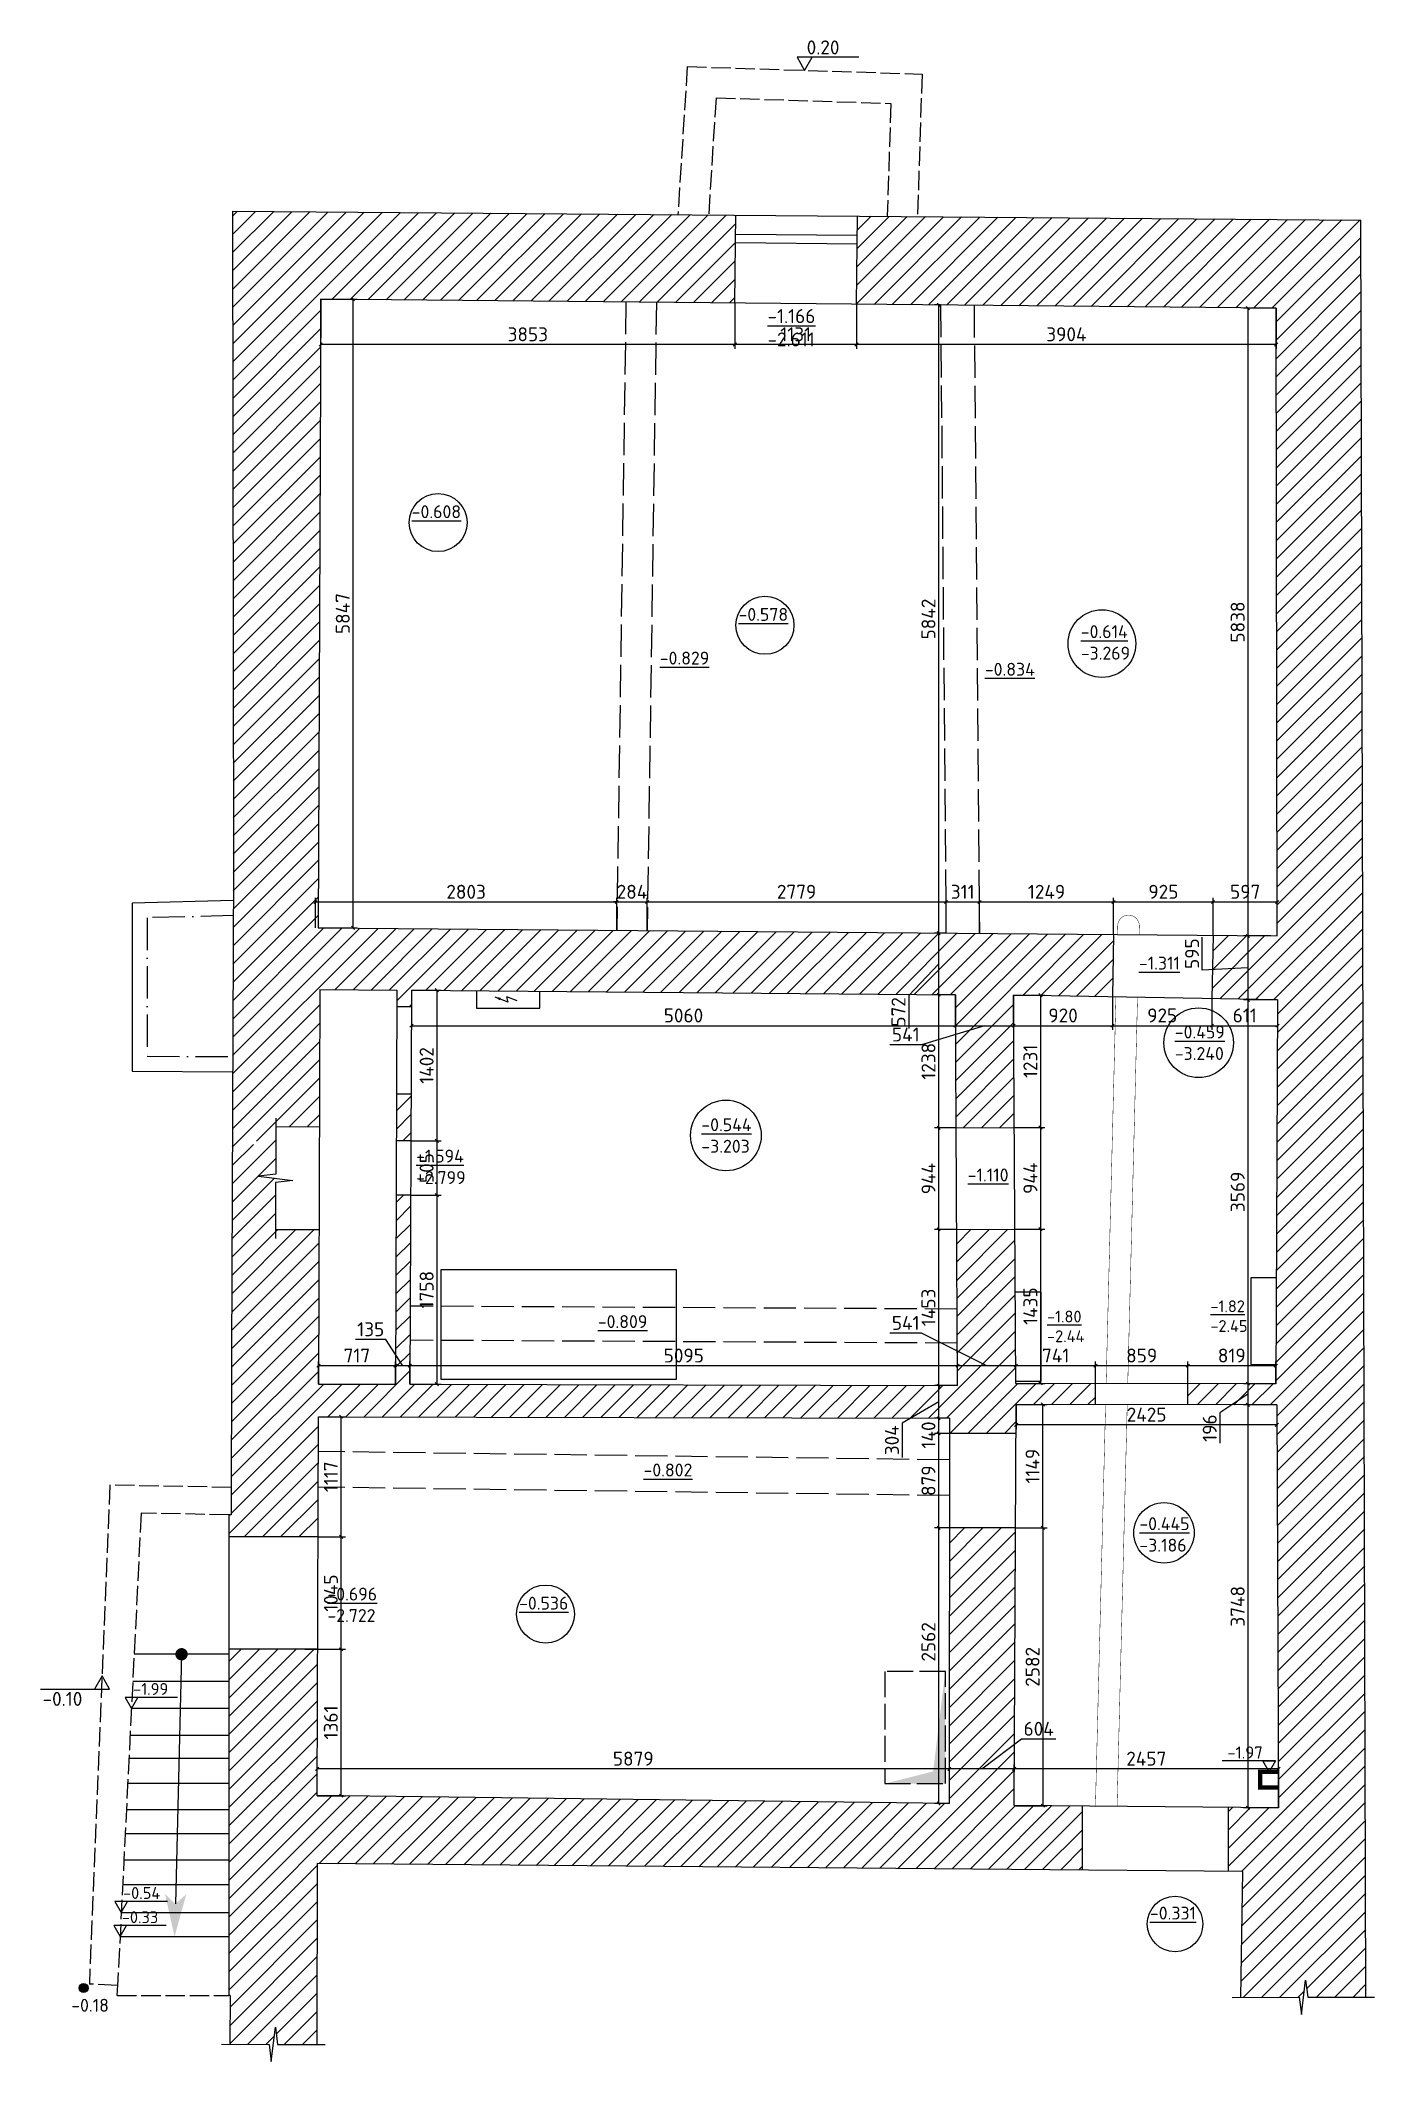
# Model space of a CAD drawing. Header units: millimetres. Extents: x 904915 to 1000606, y 1634169 to 1674089.
# Drawn here: x 904915 to 917326, y 1653727 to 1672522 of the extents above; entities that cross this region are included whole.
import ezdxf

# ---------------------------------------------------------------- set-up
doc = ezdxf.new("R2010")
doc.units = ezdxf.units.MM
for name, pattern in [('334', [5, 4, -1]), ('ACAD_ISO02W100', [15, 12, -3]), ('ACAD_ISO10W100', [18, 12, -3, 0, -3])]:
    doc.linetypes.add(name, pattern=pattern)
for name, color, linetype in [('Балки', 140, 'ACAD_ISO02W100'), ('Вентиляция', 150, 'Continuous'), ('Канализация', 28, 'Continuous'), ('Контур', 7, 'Continuous'), ('Отметки', 7, 'Continuous'), ('Отметки коммуникаций', 7, 'Continuous'), ('Перепад', 251, 'ACAD_ISO02W100'), ('Пожарные коммуникации', 1, 'Continuous'), ('Размеры', 224, 'Continuous'), ('Рама', 121, 'Continuous'), ('Тех отверстия', 5, 'ACAD_ISO02W100'), ('Штриховка', 252, 'Continuous'), ('Электрика', 40, 'Continuous')]:
    doc.layers.add(name, color=color, linetype=linetype)
doc.styles.add('ISOCPEUR', font='isocpeur.ttf')
doc.dimstyles.new('GENPLAN 1000', dxfattribs={"dimscale": 10, "dimtxt": 13, "dimasz": 3, "dimexe": 4, "dimexo": 0, "dimgap": 3, "dimtad": 1, "dimdec": 0, "dimzin": 0, "dimtxsty": 'ISOCPEUR', "dimblk1": 'OBLIQUE', "dimblk2": 'OBLIQUE', "dimsah": 1, "dimcen": -1, "dimaunit": 1, "dimadec": 3, "dimazin": 0, "dimtfac": 0.75, "dimtdec": 0, "dimtix": 1, "dimtmove": 1, "dimatfit": 3, "dimfxl": 0, "dimtvp": 0.6, "dimarcsym": 0})

msp = doc.modelspace()

# ---------------------------------------------------------------- texts
at = {"layer": 'Отметки', "style": 'ISOCPEUR'}
msp.add_text('0.20', height=130, rotation=360, dxfattribs=at).set_placement((912042.9, 1672391.5, 88.6))
at = {"layer": 'Отметки', "ltscale": 0.03, "style": 'ISOCPEUR'}
for s, p in [('%%u-0.608', (908369.2, 1668079.2, -608)), ('%%u-0.578', (911409.2, 1667124.2, -578)), ('%%u-1.311', (915133.5, 1663881.6, -1311)), ('%%u-1.110', (913541, 1661912, -1110)), ('%%u-0.536', (909368.2, 1657930.2, -536)), ('%%u-0.331', (915236.2, 1655048.2, -331)), ('-0.18', (905202.3, 1654191, -187.1))]:
    msp.add_text(s, height=120, dxfattribs=at).set_placement(p)
at = {"layer": 'Отметки', "color": 3, "ltscale": 0.03, "style": 'ISOCPEUR'}
for s, p in [('%%u-0.829', (910676.6, 1666717.9, -829)), ('%%u-0.834', (913700.6, 1666613.9, -834)), ('%%u-0.809', (910100.3, 1660548.2, -809)), ('%%u-0.802', (910525.5, 1659168.3, -802))]:
    msp.add_text(s, height=120, dxfattribs=at).set_placement(p)
at = {"layer": 'Отметки', "style": 'ISOCPEUR'}
for s, height, p in [('-0.10', 130, (904935.4, 1657034.7, 88.6)), ('-1.99', 110.5, (905778.1, 1657136.9, 75.3)), ('-0.54', 110.5, (905683.6, 1655239.9, 75.3)), ('-0.33', 110.5, (905672.4, 1655014.9, 75.3))]:
    msp.add_text(s, height=height, dxfattribs=at).set_placement(p)
at = {"layer": 'Отметки', "ltscale": 0.03, "attachment_point": 1, "style": 'ISOCPEUR'}
for s, insert, char_height, width in [('\\L-1.166\\l\\P-2.611', (911678.7, 1670023.1), 130, 533), ('\\L-0.614\\l\\P{\\C98;-3.269}', (914592.9, 1667083.8), 120, 540), ('\\L-0.459\\l\\P{\\C98;-3.240}', (915467.3, 1663361.1), 120, 552), ('\\L-0.544\\l\\P{\\C98;-3.203}', (911063.5, 1662498.9), 120, 564), ('\\L-1.594\\l\\P-2.799', (908410.6, 1662207.4), 120, 592.469), ('\\L-0.445\\l\\P{\\C98;-3.186}', (915137.9, 1658789.2), 120, 564), ('\\L-0.696\\l\\P-2.722', (907585.5, 1658134.7), 120, 540)]:
    msp.add_mtext(s, dxfattribs=dict(at, insert=insert, char_height=char_height, width=width))
at = {"layer": 'Отметки коммуникаций', "color": 24, "style": 'ISOCPEUR'}
msp.add_text('-1.97', height=113.01, dxfattribs=at).set_placement((915956.2, 1656544.7))
at = {"layer": 'Отметки коммуникаций', "color": 1, "ltscale": 0.03, "char_height": 110, "attachment_point": 1, "style": 'ISOCPEUR'}
for s, insert, width in [('\\L-1.80\\l\\P-2.44', (914279, 1660710.2), 440), ('\\L-1.82\\l\\P-2.45', (915798.8, 1660805.7), 429)]:
    msp.add_mtext(s, dxfattribs=dict(at, insert=insert, width=width))

# ---------------------------------------------------------------- blocks, each defined once
blk = doc.blocks.new('817')
at = {"color": 0}
for p, q in [((0.05, 1.76), (-0.47, -0.17)), ((0.47, 0.17), (-0.47, -0.17)), ((0.47, 0.17), (-0.18, -2.24))]:
    blk.add_line(p, q, dxfattribs=at)
blk.add_solid([(-0.18, -1.24), (0.32, -1.38), (-0.18, -2.24)], dxfattribs=at)
blk = doc.blocks.new('S1')
at = {"color": 0, "const_width": 0.75}
blk.add_lwpolyline([(-0.375, 0, 1), (0.375, 0, 1)], format="xyb", close=True, dxfattribs=at)
blk = doc.blocks.new('*U10')
at = {"layer": 'Штриховка'}
blk.add_lwpolyline([(0, 0), (1.966, 1.237)], dxfattribs=at)
blk.add_solid([(2.223, 1.399), (1.836, 1.272), (1.941, 1.105), (1.966, 1.237)], dxfattribs=at)
at = {"layer": 'Штриховка', "xscale": 0.07662220042706859, "yscale": 0.07662220042706859, "zscale": 0.07662220042706859, "rotation": 180.7212171987367}
blk.add_blockref('S1', (0, 0), dxfattribs=at)
blk = doc.blocks.new('806')
at = {"color": 0, "const_width": 0.6}
blk.add_lwpolyline([(-0.3, 0, 1), (0.3, 0, 1)], format="xyb", close=True, dxfattribs=at)
at = {"color": 0}
blk.add_circle((0, 0), 0.6, dxfattribs=at)
blk = doc.blocks.new('_Oblique')
at = {"color": 0, "linetype": 'ByBlock', "lineweight": -2}
blk.add_line((-0.5, -0.5), (0.5, 0.5), dxfattribs=at)
blk = doc.blocks.new('*D331')
at = {"layer": 'Defpoints', "color": 0, "ltscale": 0.03}
for p in [(916411, 1670032), (916147, 1664194), (916362, 1664194)]:
    blk.add_point(p, dxfattribs=at)
at = {"layer": 'Размеры', "color": 0, "lineweight": -2, "ltscale": 0.03}
for p, q in [((916411, 1670032), (916107, 1670032)), ((916147, 1670032), (916147, 1664194)), ((916362, 1664194), (916107, 1664194))]:
    blk.add_line(p, q, dxfattribs=at)
at = {"layer": 'Размеры', "color": 0, "lineweight": -2, "ltscale": 0.03, "xscale": 30, "yscale": 30, "zscale": 30}
for p, rotation in [((916147, 1670032), 90), ((916147, 1664194), 270)]:
    blk.add_blockref('_Oblique', p, dxfattribs=dict(at, rotation=rotation))
at = {"layer": 'Размеры', "color": 0, "ltscale": 0.03, "insert": (916052, 1667113), "char_height": 130, "attachment_point": 5, "rotation": 90, "style": 'ISOCPEUR'}
blk.add_mtext('5838', dxfattribs=at)
blk = doc.blocks.new('*D332')
at = {"layer": 'Defpoints', "color": 0, "ltscale": 0.03}
for p in [(916362, 1664194), (916147, 1663599), (916423, 1663599)]:
    blk.add_point(p, dxfattribs=at)
at = {"layer": 'Размеры', "color": 0, "lineweight": -2, "ltscale": 0.03}
for p, q in [((915723, 1663876), (915723, 1664183)), ((916362, 1664194), (916107, 1664194)), ((916147, 1664194), (916147, 1663599)), ((916147, 1663897), (915723, 1663876)), ((916423, 1663599), (916107, 1663599))]:
    blk.add_line(p, q, dxfattribs=at)
at = {"layer": 'Размеры', "color": 0, "lineweight": -2, "ltscale": 0.03, "xscale": 30, "yscale": 30, "zscale": 30}
for p, rotation in [((916147, 1664194), 90), ((916147, 1663599), 270)]:
    blk.add_blockref('_Oblique', p, dxfattribs=dict(at, rotation=rotation))
at = {"layer": 'Размеры', "color": 0, "ltscale": 0.03, "insert": (915628, 1664030), "char_height": 130, "attachment_point": 5, "rotation": 90, "style": 'ISOCPEUR'}
blk.add_mtext('595', dxfattribs=at)
blk = doc.blocks.new('*D333')
at = {"layer": 'Defpoints', "color": 0, "ltscale": 0.03}
for p in [(916423, 1663599), (916147, 1660031), (916407, 1660031)]:
    blk.add_point(p, dxfattribs=at)
at = {"layer": 'Размеры', "color": 0, "lineweight": -2, "ltscale": 0.03}
for p, q in [((916423, 1663599), (916107, 1663599)), ((916147, 1663599), (916147, 1660031)), ((916407, 1660031), (916107, 1660031))]:
    blk.add_line(p, q, dxfattribs=at)
at = {"layer": 'Размеры', "color": 0, "lineweight": -2, "ltscale": 0.03, "xscale": 30, "yscale": 30, "zscale": 30}
for p, rotation in [((916147, 1663599), 90), ((916147, 1660031), 270)]:
    blk.add_blockref('_Oblique', p, dxfattribs=dict(at, rotation=rotation))
at = {"layer": 'Размеры', "color": 0, "ltscale": 0.03, "insert": (916052, 1661815), "char_height": 130, "attachment_point": 5, "rotation": 90, "style": 'ISOCPEUR'}
blk.add_mtext('3569', dxfattribs=at)
blk = doc.blocks.new('*D334')
at = {"layer": 'Defpoints', "color": 0, "ltscale": 0.03}
for p in [(916407, 1660031), (916147, 1659835), (916417, 1659835)]:
    blk.add_point(p, dxfattribs=at)
at = {"layer": 'Размеры', "color": 0, "lineweight": -2, "ltscale": 0.03}
for p, q in [((916147, 1659933), (915887, 1659759)), ((916407, 1660031), (916107, 1660031)), ((916147, 1660031), (916147, 1659835)), ((915887, 1659759), (915887, 1659478)), ((916417, 1659835), (916107, 1659835))]:
    blk.add_line(p, q, dxfattribs=at)
at = {"layer": 'Размеры', "color": 0, "lineweight": -2, "ltscale": 0.03, "xscale": 30, "yscale": 30, "zscale": 30}
for p, rotation in [((916147, 1660031), 90), ((916147, 1659835), 270)]:
    blk.add_blockref('_Oblique', p, dxfattribs=dict(at, rotation=rotation))
at = {"layer": 'Размеры', "color": 0, "ltscale": 0.03, "insert": (915792, 1659618), "char_height": 130, "attachment_point": 5, "rotation": 90, "style": 'ISOCPEUR'}
blk.add_mtext('196', dxfattribs=at)
blk = doc.blocks.new('*D335')
at = {"layer": 'Defpoints', "color": 0, "ltscale": 0.03}
for p in [(916417, 1659835), (916147, 1656087), (916431, 1656087)]:
    blk.add_point(p, dxfattribs=at)
at = {"layer": 'Размеры', "color": 0, "lineweight": -2, "ltscale": 0.03}
for p, q in [((916417, 1659835), (916107, 1659835)), ((916147, 1659835), (916147, 1656087)), ((916431, 1656087), (916107, 1656087))]:
    blk.add_line(p, q, dxfattribs=at)
at = {"layer": 'Размеры', "color": 0, "lineweight": -2, "ltscale": 0.03, "xscale": 30, "yscale": 30, "zscale": 30}
for p, rotation in [((916147, 1659835), 90), ((916147, 1656087), 270)]:
    blk.add_blockref('_Oblique', p, dxfattribs=dict(at, rotation=rotation))
at = {"layer": 'Размеры', "color": 0, "ltscale": 0.03, "insert": (916052, 1657961), "char_height": 130, "attachment_point": 5, "rotation": 90, "style": 'ISOCPEUR'}
blk.add_mtext('3748', dxfattribs=at)
blk = doc.blocks.new('*D336')
at = {"layer": 'Defpoints', "color": 0, "ltscale": 0.03}
for p in [(913973, 1656449), (913973, 1656202), (916431, 1656087)]:
    blk.add_point(p, dxfattribs=at)
at = {"layer": 'Размеры', "color": 0, "lineweight": -2, "ltscale": 0.03}
for p, q in [((913973, 1656202), (913973, 1656489)), ((916431, 1656449), (913973, 1656449)), ((916431, 1656087), (916431, 1656489))]:
    blk.add_line(p, q, dxfattribs=at)
at = {"layer": 'Размеры', "color": 0, "lineweight": -2, "ltscale": 0.03, "xscale": 30, "yscale": 30, "zscale": 30, "rotation": 180}
blk.add_blockref('_Oblique', (913973, 1656449), dxfattribs=at)
at = {"layer": 'Размеры', "color": 0, "lineweight": -2, "ltscale": 0.03, "xscale": 30, "yscale": 30, "zscale": 30}
blk.add_blockref('_Oblique', (916431, 1656449), dxfattribs=at)
at = {"layer": 'Размеры', "color": 0, "ltscale": 0.03, "insert": (915202, 1656544), "char_height": 130, "attachment_point": 5, "style": 'ISOCPEUR'}
blk.add_mtext('2457', dxfattribs=at)
blk = doc.blocks.new('*D337')
at = {"layer": 'Defpoints', "color": 0, "ltscale": 0.03}
for p in [(913370, 1656449), (913973, 1656202), (913370, 1656127)]:
    blk.add_point(p, dxfattribs=at)
at = {"layer": 'Размеры', "color": 0, "lineweight": -2, "ltscale": 0.03}
for p, q in [((913672, 1656449), (914041, 1656727)), ((914041, 1656727), (914361, 1656727)), ((913370, 1656127), (913370, 1656489)), ((913973, 1656449), (913370, 1656449)), ((913973, 1656202), (913973, 1656489))]:
    blk.add_line(p, q, dxfattribs=at)
at = {"layer": 'Размеры', "color": 0, "lineweight": -2, "ltscale": 0.03, "xscale": 30, "yscale": 30, "zscale": 30, "rotation": 180}
blk.add_blockref('_Oblique', (913370, 1656449), dxfattribs=at)
at = {"layer": 'Размеры', "color": 0, "lineweight": -2, "ltscale": 0.03, "xscale": 30, "yscale": 30, "zscale": 30}
blk.add_blockref('_Oblique', (913973, 1656449), dxfattribs=at)
at = {"layer": 'Размеры', "color": 0, "ltscale": 0.03, "insert": (914201, 1656822), "char_height": 130, "attachment_point": 5, "style": 'ISOCPEUR'}
blk.add_mtext('604', dxfattribs=at)
blk = doc.blocks.new('*D338')
at = {"layer": 'Defpoints', "color": 0, "ltscale": 0.03}
for p in [(907490, 1656449), (907490, 1656200), (913370, 1656127)]:
    blk.add_point(p, dxfattribs=at)
at = {"layer": 'Размеры', "color": 0, "lineweight": -2, "ltscale": 0.03}
for p, q in [((907490, 1656200), (907490, 1656489)), ((913370, 1656449), (907490, 1656449)), ((913370, 1656127), (913370, 1656489))]:
    blk.add_line(p, q, dxfattribs=at)
at = {"layer": 'Размеры', "color": 0, "lineweight": -2, "ltscale": 0.03, "xscale": 30, "yscale": 30, "zscale": 30, "rotation": 180}
blk.add_blockref('_Oblique', (907490, 1656449), dxfattribs=at)
at = {"layer": 'Размеры', "color": 0, "lineweight": -2, "ltscale": 0.03, "xscale": 30, "yscale": 30, "zscale": 30}
blk.add_blockref('_Oblique', (913370, 1656449), dxfattribs=at)
at = {"layer": 'Размеры', "color": 0, "ltscale": 0.03, "insert": (910430, 1656544), "char_height": 130, "attachment_point": 5, "style": 'ISOCPEUR'}
blk.add_mtext('5879', dxfattribs=at)
blk = doc.blocks.new('*D339')
at = {"layer": 'Defpoints', "color": 0, "ltscale": 0.03}
for p in [(907375, 1657561), (907712, 1657561), (907490, 1656200)]:
    blk.add_point(p, dxfattribs=at)
at = {"layer": 'Размеры', "color": 0, "lineweight": -2, "ltscale": 0.03}
for p, q in [((907375, 1657561), (907752, 1657561)), ((907712, 1656200), (907712, 1657561)), ((907490, 1656200), (907752, 1656200))]:
    blk.add_line(p, q, dxfattribs=at)
at = {"layer": 'Размеры', "color": 0, "lineweight": -2, "ltscale": 0.03, "xscale": 30, "yscale": 30, "zscale": 30}
for p, rotation in [((907712, 1657561), 90), ((907712, 1656200), 270)]:
    blk.add_blockref('_Oblique', p, dxfattribs=dict(at, rotation=rotation))
at = {"layer": 'Размеры', "color": 0, "ltscale": 0.03, "insert": (907617, 1656881), "char_height": 130, "attachment_point": 5, "rotation": 90, "style": 'ISOCPEUR'}
blk.add_mtext('1361', dxfattribs=at)
blk = doc.blocks.new('*D340')
at = {"layer": 'Defpoints', "color": 0, "ltscale": 0.03}
for p in [(907498, 1658606), (907712, 1658606), (907375, 1657561)]:
    blk.add_point(p, dxfattribs=at)
at = {"layer": 'Размеры', "color": 0, "lineweight": -2, "ltscale": 0.03}
for p, q in [((907498, 1658606), (907752, 1658606)), ((907712, 1657561), (907712, 1658606)), ((907375, 1657561), (907752, 1657561))]:
    blk.add_line(p, q, dxfattribs=at)
at = {"layer": 'Размеры', "color": 0, "lineweight": -2, "ltscale": 0.03, "xscale": 30, "yscale": 30, "zscale": 30}
for p, rotation in [((907712, 1658606), 90), ((907712, 1657561), 270)]:
    blk.add_blockref('_Oblique', p, dxfattribs=dict(at, rotation=rotation))
at = {"layer": 'Размеры', "color": 0, "ltscale": 0.03, "insert": (907617, 1658084), "char_height": 130, "attachment_point": 5, "rotation": 90, "style": 'ISOCPEUR'}
blk.add_mtext('1045', dxfattribs=at)
blk = doc.blocks.new('*D341')
at = {"layer": 'Defpoints', "color": 0, "ltscale": 0.03}
for p in [(907501, 1659724), (907712, 1659724), (907498, 1658606)]:
    blk.add_point(p, dxfattribs=at)
at = {"layer": 'Размеры', "color": 0, "lineweight": -2, "ltscale": 0.03}
for p, q in [((907501, 1659724), (907752, 1659724)), ((907712, 1658606), (907712, 1659724)), ((907498, 1658606), (907752, 1658606))]:
    blk.add_line(p, q, dxfattribs=at)
at = {"layer": 'Размеры', "color": 0, "lineweight": -2, "ltscale": 0.03, "xscale": 30, "yscale": 30, "zscale": 30}
for p, rotation in [((907712, 1659724), 90), ((907712, 1658606), 270)]:
    blk.add_blockref('_Oblique', p, dxfattribs=dict(at, rotation=rotation))
at = {"layer": 'Размеры', "color": 0, "ltscale": 0.03, "insert": (907617, 1659165), "char_height": 130, "attachment_point": 5, "rotation": 90, "style": 'ISOCPEUR'}
blk.add_mtext('1117', dxfattribs=at)
blk = doc.blocks.new('*D342')
at = {"layer": 'Defpoints', "color": 0, "ltscale": 0.03}
for p in [(913271, 1658690), (913371, 1658690), (913370, 1656127)]:
    blk.add_point(p, dxfattribs=at)
at = {"layer": 'Размеры', "color": 0, "lineweight": -2, "ltscale": 0.03}
for p, q in [((913371, 1658690), (913231, 1658690)), ((913271, 1656127), (913271, 1658690)), ((913370, 1656127), (913231, 1656127))]:
    blk.add_line(p, q, dxfattribs=at)
at = {"layer": 'Размеры', "color": 0, "lineweight": -2, "ltscale": 0.03, "xscale": 30, "yscale": 30, "zscale": 30}
for p, rotation in [((913271, 1658690), 90), ((913271, 1656127), 270)]:
    blk.add_blockref('_Oblique', p, dxfattribs=dict(at, rotation=rotation))
at = {"layer": 'Размеры', "color": 0, "ltscale": 0.03, "insert": (913176, 1657630), "char_height": 130, "attachment_point": 5, "rotation": 90, "style": 'ISOCPEUR'}
blk.add_mtext('2562', dxfattribs=at)
blk = doc.blocks.new('*D343')
at = {"layer": 'Defpoints', "color": 0, "ltscale": 0.03}
for p in [(913271, 1659569), (913372, 1659569), (913371, 1658690)]:
    blk.add_point(p, dxfattribs=at)
at = {"layer": 'Размеры', "color": 0, "lineweight": -2, "ltscale": 0.03}
for p, q in [((913372, 1659569), (913231, 1659569)), ((913271, 1658690), (913271, 1659569)), ((913371, 1658690), (913231, 1658690))]:
    blk.add_line(p, q, dxfattribs=at)
at = {"layer": 'Размеры', "color": 0, "lineweight": -2, "ltscale": 0.03, "xscale": 30, "yscale": 30, "zscale": 30}
for p, rotation in [((913271, 1659569), 90), ((913271, 1658690), 270)]:
    blk.add_blockref('_Oblique', p, dxfattribs=dict(at, rotation=rotation))
at = {"layer": 'Размеры', "color": 0, "ltscale": 0.03, "insert": (913176, 1659129), "char_height": 130, "attachment_point": 5, "rotation": 90, "style": 'ISOCPEUR'}
blk.add_mtext('879', dxfattribs=at)
blk = doc.blocks.new('*D344')
at = {"layer": 'Defpoints', "color": 0, "ltscale": 0.03}
for p in [(913271, 1659709), (913372, 1659709), (913372, 1659569)]:
    blk.add_point(p, dxfattribs=at)
at = {"layer": 'Размеры', "color": 0, "lineweight": -2, "ltscale": 0.03}
for p, q in [((913372, 1659709), (913231, 1659709)), ((913271, 1659569), (913271, 1659709)), ((913372, 1659569), (913231, 1659569))]:
    blk.add_line(p, q, dxfattribs=at)
at = {"layer": 'Размеры', "color": 0, "lineweight": -2, "ltscale": 0.03, "xscale": 30, "yscale": 30, "zscale": 30}
for p, rotation in [((913271, 1659709), 90), ((913271, 1659569), 270)]:
    blk.add_blockref('_Oblique', p, dxfattribs=dict(at, rotation=rotation))
at = {"layer": 'Размеры', "color": 0, "ltscale": 0.03, "insert": (913176, 1659554), "char_height": 130, "attachment_point": 5, "rotation": 90, "style": 'ISOCPEUR'}
blk.add_mtext('140', dxfattribs=at)
blk = doc.blocks.new('*D345')
at = {"layer": 'Defpoints', "color": 0, "ltscale": 0.03}
for p in [(913271, 1660013), (913447, 1660013), (913372, 1659709)]:
    blk.add_point(p, dxfattribs=at)
at = {"layer": 'Размеры', "color": 0, "lineweight": -2, "ltscale": 0.03}
for p, q in [((913447, 1660013), (913231, 1660013)), ((913271, 1659709), (913271, 1660013)), ((913271, 1659861), (912931, 1659665)), ((913372, 1659709), (913231, 1659709)), ((912931, 1659665), (912931, 1659345))]:
    blk.add_line(p, q, dxfattribs=at)
at = {"layer": 'Размеры', "color": 0, "lineweight": -2, "ltscale": 0.03, "xscale": 30, "yscale": 30, "zscale": 30}
for p, rotation in [((913271, 1660013), 90), ((913271, 1659709), 270)]:
    blk.add_blockref('_Oblique', p, dxfattribs=dict(at, rotation=rotation))
at = {"layer": 'Размеры', "color": 0, "ltscale": 0.03, "insert": (912836, 1659505), "char_height": 130, "attachment_point": 5, "rotation": 90, "style": 'ISOCPEUR'}
blk.add_mtext('304', dxfattribs=at)
blk = doc.blocks.new('*D346')
at = {"layer": 'Defpoints', "color": 0, "ltscale": 0.03}
for p in [(913271, 1661466), (913439, 1661466), (913447, 1660013)]:
    blk.add_point(p, dxfattribs=at)
at = {"layer": 'Размеры', "color": 0, "lineweight": -2, "ltscale": 0.03}
for p, q in [((913439, 1661466), (913231, 1661466)), ((913271, 1660013), (913271, 1661466)), ((913447, 1660013), (913231, 1660013))]:
    blk.add_line(p, q, dxfattribs=at)
at = {"layer": 'Размеры', "color": 0, "lineweight": -2, "ltscale": 0.03, "xscale": 30, "yscale": 30, "zscale": 30}
for p, rotation in [((913271, 1661466), 90), ((913271, 1660013), 270)]:
    blk.add_blockref('_Oblique', p, dxfattribs=dict(at, rotation=rotation))
at = {"layer": 'Размеры', "color": 0, "ltscale": 0.03, "insert": (913176, 1660740), "char_height": 130, "attachment_point": 5, "rotation": 90, "style": 'ISOCPEUR'}
blk.add_mtext('1453', dxfattribs=at)
blk = doc.blocks.new('*D347')
at = {"layer": 'Defpoints', "color": 0, "ltscale": 0.03}
for p in [(913271, 1662410), (913434, 1662410), (913439, 1661466)]:
    blk.add_point(p, dxfattribs=at)
at = {"layer": 'Размеры', "color": 0, "lineweight": -2, "ltscale": 0.03}
for p, q in [((913434, 1662410), (913231, 1662410)), ((913271, 1661466), (913271, 1662410)), ((913439, 1661466), (913231, 1661466))]:
    blk.add_line(p, q, dxfattribs=at)
at = {"layer": 'Размеры', "color": 0, "lineweight": -2, "ltscale": 0.03, "xscale": 30, "yscale": 30, "zscale": 30}
for p, rotation in [((913271, 1662410), 90), ((913271, 1661466), 270)]:
    blk.add_blockref('_Oblique', p, dxfattribs=dict(at, rotation=rotation))
at = {"layer": 'Размеры', "color": 0, "ltscale": 0.03, "insert": (913176, 1661938), "char_height": 130, "attachment_point": 5, "rotation": 90, "style": 'ISOCPEUR'}
blk.add_mtext('944', dxfattribs=at)
blk = doc.blocks.new('*D348')
at = {"layer": 'Defpoints', "color": 0, "ltscale": 0.03}
for p in [(913271, 1663648), (913427, 1663648), (913434, 1662410)]:
    blk.add_point(p, dxfattribs=at)
at = {"layer": 'Размеры', "color": 0, "lineweight": -2, "ltscale": 0.03}
for p, q in [((913427, 1663648), (913231, 1663648)), ((913271, 1662410), (913271, 1663648)), ((913434, 1662410), (913231, 1662410))]:
    blk.add_line(p, q, dxfattribs=at)
at = {"layer": 'Размеры', "color": 0, "lineweight": -2, "ltscale": 0.03, "xscale": 30, "yscale": 30, "zscale": 30}
for p, rotation in [((913271, 1663648), 90), ((913271, 1662410), 270)]:
    blk.add_blockref('_Oblique', p, dxfattribs=dict(at, rotation=rotation))
at = {"layer": 'Размеры', "color": 0, "ltscale": 0.03, "insert": (913176, 1663029), "char_height": 130, "attachment_point": 5, "rotation": 90, "style": 'ISOCPEUR'}
blk.add_mtext('1238', dxfattribs=at)
blk = doc.blocks.new('*D349')
at = {"layer": 'Defpoints', "color": 0, "ltscale": 0.03}
for p in [(913271, 1664220), (913339, 1664220), (913427, 1663648)]:
    blk.add_point(p, dxfattribs=at)
at = {"layer": 'Размеры', "color": 0, "lineweight": -2, "ltscale": 0.03}
for p, q in [((913339, 1664220), (913231, 1664220)), ((913271, 1663648), (913271, 1664220)), ((913271, 1663934), (912992, 1663642)), ((912992, 1663642), (912992, 1663335)), ((913427, 1663648), (913231, 1663648))]:
    blk.add_line(p, q, dxfattribs=at)
at = {"layer": 'Размеры', "color": 0, "lineweight": -2, "ltscale": 0.03, "xscale": 30, "yscale": 30, "zscale": 30}
for p, rotation in [((913271, 1664220), 90), ((913271, 1663648), 270)]:
    blk.add_blockref('_Oblique', p, dxfattribs=dict(at, rotation=rotation))
at = {"layer": 'Размеры', "color": 0, "ltscale": 0.03, "insert": (912897, 1663488), "char_height": 130, "attachment_point": 5, "rotation": 90, "style": 'ISOCPEUR'}
blk.add_mtext('572', dxfattribs=at)
blk = doc.blocks.new('*D350')
at = {"layer": 'Defpoints', "color": 0, "ltscale": 0.03}
for p in [(913271, 1670062), (913289, 1670062), (913339, 1664220)]:
    blk.add_point(p, dxfattribs=at)
at = {"layer": 'Размеры', "color": 0, "lineweight": -2, "ltscale": 0.03}
for p, q in [((913289, 1670062), (913231, 1670062)), ((913271, 1664220), (913271, 1670062)), ((913339, 1664220), (913231, 1664220))]:
    blk.add_line(p, q, dxfattribs=at)
at = {"layer": 'Размеры', "color": 0, "lineweight": -2, "ltscale": 0.03, "xscale": 30, "yscale": 30, "zscale": 30}
for p, rotation in [((913271, 1670062), 90), ((913271, 1664220), 270)]:
    blk.add_blockref('_Oblique', p, dxfattribs=dict(at, rotation=rotation))
at = {"layer": 'Размеры', "color": 0, "ltscale": 0.03, "insert": (913176, 1667141), "char_height": 130, "attachment_point": 5, "rotation": 90, "style": 'ISOCPEUR'}
blk.add_mtext('5842', dxfattribs=at)
blk = doc.blocks.new('*D351')
at = {"layer": 'Defpoints', "color": 0, "ltscale": 0.03}
for p in [(912507, 1670069), (916411, 1670032), (912507, 1669694)]:
    blk.add_point(p, dxfattribs=at)
at = {"layer": 'Размеры', "color": 0, "lineweight": -2, "ltscale": 0.03}
for p, q in [((912507, 1670069), (912507, 1669654)), ((916411, 1670032), (916411, 1669654)), ((916411, 1669694), (912507, 1669694))]:
    blk.add_line(p, q, dxfattribs=at)
at = {"layer": 'Размеры', "color": 0, "lineweight": -2, "ltscale": 0.03, "xscale": 30, "yscale": 30, "zscale": 30, "rotation": 180}
blk.add_blockref('_Oblique', (912507, 1669694), dxfattribs=at)
at = {"layer": 'Размеры', "color": 0, "lineweight": -2, "ltscale": 0.03, "xscale": 30, "yscale": 30, "zscale": 30}
blk.add_blockref('_Oblique', (916411, 1669694), dxfattribs=at)
at = {"layer": 'Размеры', "color": 0, "ltscale": 0.03, "insert": (914459, 1669789), "char_height": 130, "attachment_point": 5, "style": 'ISOCPEUR'}
blk.add_mtext('3904', dxfattribs=at)
blk = doc.blocks.new('*D352')
at = {"layer": 'Defpoints', "color": 0, "ltscale": 0.03}
for p in [(911375, 1670080), (912507, 1670069), (911375, 1669694)]:
    blk.add_point(p, dxfattribs=at)
at = {"layer": 'Размеры', "color": 0, "lineweight": -2, "ltscale": 0.03}
for p, q in [((911375, 1670080), (911375, 1669654)), ((912507, 1670069), (912507, 1669654)), ((912507, 1669694), (911375, 1669694))]:
    blk.add_line(p, q, dxfattribs=at)
at = {"layer": 'Размеры', "color": 0, "lineweight": -2, "ltscale": 0.03, "xscale": 30, "yscale": 30, "zscale": 30, "rotation": 180}
blk.add_blockref('_Oblique', (911375, 1669694), dxfattribs=at)
at = {"layer": 'Размеры', "color": 0, "lineweight": -2, "ltscale": 0.03, "xscale": 30, "yscale": 30, "zscale": 30}
blk.add_blockref('_Oblique', (912507, 1669694), dxfattribs=at)
at = {"layer": 'Размеры', "color": 0, "ltscale": 0.03, "insert": (911941, 1669789), "char_height": 130, "attachment_point": 5, "style": 'ISOCPEUR'}
blk.add_mtext('1131', dxfattribs=at)
blk = doc.blocks.new('*D353')
at = {"layer": 'Defpoints', "color": 0, "ltscale": 0.03}
for p in [(907522, 1670116), (911375, 1670080), (907522, 1669694)]:
    blk.add_point(p, dxfattribs=at)
at = {"layer": 'Размеры', "color": 0, "lineweight": -2, "ltscale": 0.03}
for p, q in [((907522, 1670116), (907522, 1669654)), ((911375, 1670080), (911375, 1669654)), ((911375, 1669694), (907522, 1669694))]:
    blk.add_line(p, q, dxfattribs=at)
at = {"layer": 'Размеры', "color": 0, "lineweight": -2, "ltscale": 0.03, "xscale": 30, "yscale": 30, "zscale": 30, "rotation": 180}
blk.add_blockref('_Oblique', (907522, 1669694), dxfattribs=at)
at = {"layer": 'Размеры', "color": 0, "lineweight": -2, "ltscale": 0.03, "xscale": 30, "yscale": 30, "zscale": 30}
blk.add_blockref('_Oblique', (911375, 1669694), dxfattribs=at)
at = {"layer": 'Размеры', "color": 0, "ltscale": 0.03, "insert": (909449, 1669789), "char_height": 130, "attachment_point": 5, "style": 'ISOCPEUR'}
blk.add_mtext('3853', dxfattribs=at)
blk = doc.blocks.new('*D354')
at = {"layer": 'Defpoints', "color": 0, "ltscale": 0.03}
for p in [(910276, 1664510), (907473, 1664269), (910276, 1664246)]:
    blk.add_point(p, dxfattribs=at)
at = {"layer": 'Размеры', "color": 0, "lineweight": -2, "ltscale": 0.03}
for p, q in [((907473, 1664269), (907473, 1664550)), ((907473, 1664510), (910276, 1664510)), ((910276, 1664246), (910276, 1664550))]:
    blk.add_line(p, q, dxfattribs=at)
at = {"layer": 'Размеры', "color": 0, "lineweight": -2, "ltscale": 0.03, "xscale": 30, "yscale": 30, "zscale": 30, "rotation": 180}
blk.add_blockref('_Oblique', (907473, 1664510), dxfattribs=at)
at = {"layer": 'Размеры', "color": 0, "lineweight": -2, "ltscale": 0.03, "xscale": 30, "yscale": 30, "zscale": 30}
blk.add_blockref('_Oblique', (910276, 1664510), dxfattribs=at)
at = {"layer": 'Размеры', "color": 0, "ltscale": 0.03, "insert": (908875, 1664605), "char_height": 130, "attachment_point": 5, "style": 'ISOCPEUR'}
blk.add_mtext('2803', dxfattribs=at)
blk = doc.blocks.new('*D355')
at = {"layer": 'Defpoints', "color": 0, "ltscale": 0.03}
for p in [(910559, 1664510), (910276, 1664246), (910559, 1664243)]:
    blk.add_point(p, dxfattribs=at)
at = {"layer": 'Размеры', "color": 0, "lineweight": -2, "ltscale": 0.03}
for p, q in [((910276, 1664510), (910246, 1664510)), ((910276, 1664246), (910276, 1664550)), ((910276, 1664510), (910559, 1664510)), ((910559, 1664243), (910559, 1664550)), ((910559, 1664510), (910589, 1664510))]:
    blk.add_line(p, q, dxfattribs=at)
at = {"layer": 'Размеры', "color": 0, "lineweight": -2, "ltscale": 0.03, "xscale": 30, "yscale": 30, "zscale": 30}
blk.add_blockref('_Oblique', (910276, 1664510), dxfattribs=at)
at = {"layer": 'Размеры', "color": 0, "lineweight": -2, "ltscale": 0.03, "xscale": 30, "yscale": 30, "zscale": 30, "rotation": 180}
blk.add_blockref('_Oblique', (910559, 1664510), dxfattribs=at)
at = {"layer": 'Размеры', "color": 0, "ltscale": 0.03, "insert": (910418, 1664605), "char_height": 130, "attachment_point": 5, "style": 'ISOCPEUR'}
blk.add_mtext('284', dxfattribs=at)
blk = doc.blocks.new('*D356')
at = {"layer": 'Defpoints', "color": 0, "ltscale": 0.03}
for p in [(913339, 1664510), (910559, 1664243), (913339, 1664220)]:
    blk.add_point(p, dxfattribs=at)
at = {"layer": 'Размеры', "color": 0, "lineweight": -2, "ltscale": 0.03}
for p, q in [((910559, 1664243), (910559, 1664550)), ((910559, 1664510), (913339, 1664510)), ((913339, 1664220), (913339, 1664550))]:
    blk.add_line(p, q, dxfattribs=at)
at = {"layer": 'Размеры', "color": 0, "lineweight": -2, "ltscale": 0.03, "xscale": 30, "yscale": 30, "zscale": 30, "rotation": 180}
blk.add_blockref('_Oblique', (910559, 1664510), dxfattribs=at)
at = {"layer": 'Размеры', "color": 0, "lineweight": -2, "ltscale": 0.03, "xscale": 30, "yscale": 30, "zscale": 30}
blk.add_blockref('_Oblique', (913339, 1664510), dxfattribs=at)
at = {"layer": 'Размеры', "color": 0, "ltscale": 0.03, "insert": (911949, 1664605), "char_height": 130, "attachment_point": 5, "style": 'ISOCPEUR'}
blk.add_mtext('2779', dxfattribs=at)
blk = doc.blocks.new('*D357')
at = {"layer": 'Defpoints', "color": 0, "ltscale": 0.03}
for p in [(913650, 1664510), (913339, 1664220), (913650, 1664217)]:
    blk.add_point(p, dxfattribs=at)
at = {"layer": 'Размеры', "color": 0, "lineweight": -2, "ltscale": 0.03}
for p, q in [((913339, 1664220), (913339, 1664550)), ((913339, 1664510), (913650, 1664510)), ((913650, 1664217), (913650, 1664550))]:
    blk.add_line(p, q, dxfattribs=at)
at = {"layer": 'Размеры', "color": 0, "lineweight": -2, "ltscale": 0.03, "xscale": 30, "yscale": 30, "zscale": 30, "rotation": 180}
blk.add_blockref('_Oblique', (913339, 1664510), dxfattribs=at)
at = {"layer": 'Размеры', "color": 0, "lineweight": -2, "ltscale": 0.03, "xscale": 30, "yscale": 30, "zscale": 30}
blk.add_blockref('_Oblique', (913650, 1664510), dxfattribs=at)
at = {"layer": 'Размеры', "color": 0, "ltscale": 0.03, "insert": (913494, 1664605), "char_height": 130, "attachment_point": 5, "style": 'ISOCPEUR'}
blk.add_mtext('311', dxfattribs=at)
blk = doc.blocks.new('*D358')
at = {"layer": 'Defpoints', "color": 0, "ltscale": 0.03}
for p in [(914898, 1664510), (913650, 1664217), (914898, 1664207)]:
    blk.add_point(p, dxfattribs=at)
at = {"layer": 'Размеры', "color": 0, "lineweight": -2, "ltscale": 0.03}
for p, q in [((913650, 1664217), (913650, 1664550)), ((913650, 1664510), (914898, 1664510)), ((914898, 1664207), (914898, 1664550))]:
    blk.add_line(p, q, dxfattribs=at)
at = {"layer": 'Размеры', "color": 0, "lineweight": -2, "ltscale": 0.03, "xscale": 30, "yscale": 30, "zscale": 30, "rotation": 180}
blk.add_blockref('_Oblique', (913650, 1664510), dxfattribs=at)
at = {"layer": 'Размеры', "color": 0, "lineweight": -2, "ltscale": 0.03, "xscale": 30, "yscale": 30, "zscale": 30}
blk.add_blockref('_Oblique', (914898, 1664510), dxfattribs=at)
at = {"layer": 'Размеры', "color": 0, "ltscale": 0.03, "insert": (914274, 1664605), "char_height": 130, "attachment_point": 5, "style": 'ISOCPEUR'}
blk.add_mtext('1249', dxfattribs=at)
blk = doc.blocks.new('*D359')
at = {"layer": 'Defpoints', "color": 0, "ltscale": 0.03}
for p in [(915823, 1664510), (914898, 1664207), (915823, 1664199)]:
    blk.add_point(p, dxfattribs=at)
at = {"layer": 'Размеры', "color": 0, "lineweight": -2, "ltscale": 0.03}
for p, q in [((914898, 1664207), (914898, 1664550)), ((914898, 1664510), (915823, 1664510)), ((915823, 1664199), (915823, 1664550))]:
    blk.add_line(p, q, dxfattribs=at)
at = {"layer": 'Размеры', "color": 0, "lineweight": -2, "ltscale": 0.03, "xscale": 30, "yscale": 30, "zscale": 30, "rotation": 180}
blk.add_blockref('_Oblique', (914898, 1664510), dxfattribs=at)
at = {"layer": 'Размеры', "color": 0, "lineweight": -2, "ltscale": 0.03, "xscale": 30, "yscale": 30, "zscale": 30}
blk.add_blockref('_Oblique', (915823, 1664510), dxfattribs=at)
at = {"layer": 'Размеры', "color": 0, "ltscale": 0.03, "insert": (915361, 1664605), "char_height": 130, "attachment_point": 5, "style": 'ISOCPEUR'}
blk.add_mtext('925', dxfattribs=at)
blk = doc.blocks.new('*D360')
at = {"layer": 'Defpoints', "color": 0, "ltscale": 0.03}
for p in [(916420, 1664510), (915823, 1664199), (916420, 1664194)]:
    blk.add_point(p, dxfattribs=at)
at = {"layer": 'Размеры', "color": 0, "lineweight": -2, "ltscale": 0.03}
for p, q in [((915823, 1664199), (915823, 1664550)), ((915823, 1664510), (916420, 1664510)), ((916420, 1664194), (916420, 1664550))]:
    blk.add_line(p, q, dxfattribs=at)
at = {"layer": 'Размеры', "color": 0, "lineweight": -2, "ltscale": 0.03, "xscale": 30, "yscale": 30, "zscale": 30, "rotation": 180}
blk.add_blockref('_Oblique', (915823, 1664510), dxfattribs=at)
at = {"layer": 'Размеры', "color": 0, "lineweight": -2, "ltscale": 0.03, "xscale": 30, "yscale": 30, "zscale": 30}
blk.add_blockref('_Oblique', (916420, 1664510), dxfattribs=at)
at = {"layer": 'Размеры', "color": 0, "ltscale": 0.03, "insert": (916122, 1664605), "char_height": 130, "attachment_point": 5, "style": 'ISOCPEUR'}
blk.add_mtext('597', dxfattribs=at)
blk = doc.blocks.new('*D361')
at = {"layer": 'Defpoints', "color": 0, "ltscale": 0.03}
for p in [(908367, 1663691), (913427, 1663648), (913427, 1663360)]:
    blk.add_point(p, dxfattribs=at)
at = {"layer": 'Размеры', "color": 0, "lineweight": -2, "ltscale": 0.03}
for p, q in [((908367, 1663691), (908367, 1663320)), ((913427, 1663648), (913427, 1663320)), ((908367, 1663360), (913427, 1663360))]:
    blk.add_line(p, q, dxfattribs=at)
at = {"layer": 'Размеры', "color": 0, "lineweight": -2, "ltscale": 0.03, "xscale": 30, "yscale": 30, "zscale": 30, "rotation": 180}
blk.add_blockref('_Oblique', (908367, 1663360), dxfattribs=at)
at = {"layer": 'Размеры', "color": 0, "lineweight": -2, "ltscale": 0.03, "xscale": 30, "yscale": 30, "zscale": 30}
blk.add_blockref('_Oblique', (913427, 1663360), dxfattribs=at)
at = {"layer": 'Размеры', "color": 0, "ltscale": 0.03, "insert": (910897, 1663455), "char_height": 130, "attachment_point": 5, "style": 'ISOCPEUR'}
blk.add_mtext('5060', dxfattribs=at)
blk = doc.blocks.new('*D362')
at = {"layer": 'Defpoints', "color": 0, "ltscale": 0.03}
for p in [(913427, 1663648), (913968, 1663643), (913968, 1663360)]:
    blk.add_point(p, dxfattribs=at)
at = {"layer": 'Размеры', "color": 0, "lineweight": -2, "ltscale": 0.03}
for p, q in [((913427, 1663648), (913427, 1663320)), ((913968, 1663643), (913968, 1663320)), ((913697, 1663360), (913112, 1663183)), ((913427, 1663360), (913968, 1663360)), ((913112, 1663183), (912818, 1663183))]:
    blk.add_line(p, q, dxfattribs=at)
at = {"layer": 'Размеры', "color": 0, "lineweight": -2, "ltscale": 0.03, "xscale": 30, "yscale": 30, "zscale": 30, "rotation": 180}
blk.add_blockref('_Oblique', (913427, 1663360), dxfattribs=at)
at = {"layer": 'Размеры', "color": 0, "lineweight": -2, "ltscale": 0.03, "xscale": 30, "yscale": 30, "zscale": 30}
blk.add_blockref('_Oblique', (913968, 1663360), dxfattribs=at)
at = {"layer": 'Размеры', "color": 0, "ltscale": 0.03, "insert": (912965, 1663278), "char_height": 130, "attachment_point": 5, "style": 'ISOCPEUR'}
blk.add_mtext('541', dxfattribs=at)
blk = doc.blocks.new('*D363')
at = {"layer": 'Defpoints', "color": 0, "ltscale": 0.03}
for p in [(913968, 1663643), (914888, 1663627), (914888, 1663360)]:
    blk.add_point(p, dxfattribs=at)
at = {"layer": 'Размеры', "color": 0, "lineweight": -2, "ltscale": 0.03}
for p, q in [((913968, 1663643), (913968, 1663320)), ((914888, 1663627), (914888, 1663320)), ((913968, 1663360), (914888, 1663360))]:
    blk.add_line(p, q, dxfattribs=at)
at = {"layer": 'Размеры', "color": 0, "lineweight": -2, "ltscale": 0.03, "xscale": 30, "yscale": 30, "zscale": 30, "rotation": 180}
blk.add_blockref('_Oblique', (913968, 1663360), dxfattribs=at)
at = {"layer": 'Размеры', "color": 0, "lineweight": -2, "ltscale": 0.03, "xscale": 30, "yscale": 30, "zscale": 30}
blk.add_blockref('_Oblique', (914888, 1663360), dxfattribs=at)
at = {"layer": 'Размеры', "color": 0, "ltscale": 0.03, "insert": (914428, 1663455), "char_height": 130, "attachment_point": 5, "style": 'ISOCPEUR'}
blk.add_mtext('920', dxfattribs=at)
blk = doc.blocks.new('*D364')
at = {"layer": 'Defpoints', "color": 0, "ltscale": 0.03}
for p in [(914888, 1663627), (915813, 1663610), (915813, 1663360)]:
    blk.add_point(p, dxfattribs=at)
at = {"layer": 'Размеры', "color": 0, "lineweight": -2, "ltscale": 0.03}
for p, q in [((914888, 1663627), (914888, 1663320)), ((915813, 1663610), (915813, 1663320)), ((914888, 1663360), (915813, 1663360))]:
    blk.add_line(p, q, dxfattribs=at)
at = {"layer": 'Размеры', "color": 0, "lineweight": -2, "ltscale": 0.03, "xscale": 30, "yscale": 30, "zscale": 30, "rotation": 180}
blk.add_blockref('_Oblique', (914888, 1663360), dxfattribs=at)
at = {"layer": 'Размеры', "color": 0, "lineweight": -2, "ltscale": 0.03, "xscale": 30, "yscale": 30, "zscale": 30}
blk.add_blockref('_Oblique', (915813, 1663360), dxfattribs=at)
at = {"layer": 'Размеры', "color": 0, "ltscale": 0.03, "insert": (915350, 1663455), "char_height": 130, "attachment_point": 5, "style": 'ISOCPEUR'}
blk.add_mtext('925', dxfattribs=at)
blk = doc.blocks.new('*D365')
at = {"layer": 'Defpoints', "color": 0, "ltscale": 0.03}
for p in [(915813, 1663610), (916423, 1663599), (916423, 1663360)]:
    blk.add_point(p, dxfattribs=at)
at = {"layer": 'Размеры', "color": 0, "lineweight": -2, "ltscale": 0.03}
for p, q in [((915813, 1663610), (915813, 1663320)), ((916423, 1663599), (916423, 1663320)), ((915813, 1663360), (916423, 1663360))]:
    blk.add_line(p, q, dxfattribs=at)
at = {"layer": 'Размеры', "color": 0, "lineweight": -2, "ltscale": 0.03, "xscale": 30, "yscale": 30, "zscale": 30, "rotation": 180}
blk.add_blockref('_Oblique', (915813, 1663360), dxfattribs=at)
at = {"layer": 'Размеры', "color": 0, "lineweight": -2, "ltscale": 0.03, "xscale": 30, "yscale": 30, "zscale": 30}
blk.add_blockref('_Oblique', (916423, 1663360), dxfattribs=at)
at = {"layer": 'Размеры', "color": 0, "ltscale": 0.03, "insert": (916118, 1663455), "char_height": 130, "attachment_point": 5, "style": 'ISOCPEUR'}
blk.add_mtext('611', dxfattribs=at)
blk = doc.blocks.new('*D366')
at = {"layer": 'Defpoints', "color": 0, "ltscale": 0.03}
for p in [(915588, 1660198), (915588, 1660032), (916407, 1660031)]:
    blk.add_point(p, dxfattribs=at)
at = {"layer": 'Размеры', "color": 0, "lineweight": -2, "ltscale": 0.03}
for p, q in [((915588, 1660032), (915588, 1660238)), ((916407, 1660198), (915588, 1660198)), ((916407, 1660031), (916407, 1660238))]:
    blk.add_line(p, q, dxfattribs=at)
at = {"layer": 'Размеры', "color": 0, "lineweight": -2, "ltscale": 0.03, "xscale": 30, "yscale": 30, "zscale": 30, "rotation": 180}
blk.add_blockref('_Oblique', (915588, 1660198), dxfattribs=at)
at = {"layer": 'Размеры', "color": 0, "lineweight": -2, "ltscale": 0.03, "xscale": 30, "yscale": 30, "zscale": 30}
blk.add_blockref('_Oblique', (916407, 1660198), dxfattribs=at)
at = {"layer": 'Размеры', "color": 0, "ltscale": 0.03, "insert": (915997, 1660293), "char_height": 130, "attachment_point": 5, "style": 'ISOCPEUR'}
blk.add_mtext('819', dxfattribs=at)
blk = doc.blocks.new('*D367')
at = {"layer": 'Defpoints', "color": 0, "ltscale": 0.03}
for p in [(914729, 1660198), (914729, 1660033), (915588, 1660032)]:
    blk.add_point(p, dxfattribs=at)
at = {"layer": 'Размеры', "color": 0, "lineweight": -2, "ltscale": 0.03}
for p, q in [((914729, 1660033), (914729, 1660238)), ((915588, 1660198), (914729, 1660198)), ((915588, 1660032), (915588, 1660238))]:
    blk.add_line(p, q, dxfattribs=at)
at = {"layer": 'Размеры', "color": 0, "lineweight": -2, "ltscale": 0.03, "xscale": 30, "yscale": 30, "zscale": 30, "rotation": 180}
blk.add_blockref('_Oblique', (914729, 1660198), dxfattribs=at)
at = {"layer": 'Размеры', "color": 0, "lineweight": -2, "ltscale": 0.03, "xscale": 30, "yscale": 30, "zscale": 30}
blk.add_blockref('_Oblique', (915588, 1660198), dxfattribs=at)
at = {"layer": 'Размеры', "color": 0, "ltscale": 0.03, "insert": (915159, 1660293), "char_height": 130, "attachment_point": 5, "style": 'ISOCPEUR'}
blk.add_mtext('859', dxfattribs=at)
blk = doc.blocks.new('*D368')
at = {"layer": 'Defpoints', "color": 0, "ltscale": 0.03}
for p in [(913988, 1660198), (913988, 1660034), (914729, 1660033)]:
    blk.add_point(p, dxfattribs=at)
at = {"layer": 'Размеры', "color": 0, "lineweight": -2, "ltscale": 0.03}
for p, q in [((913988, 1660034), (913988, 1660238)), ((914729, 1660198), (913988, 1660198)), ((914729, 1660033), (914729, 1660238))]:
    blk.add_line(p, q, dxfattribs=at)
at = {"layer": 'Размеры', "color": 0, "lineweight": -2, "ltscale": 0.03, "xscale": 30, "yscale": 30, "zscale": 30, "rotation": 180}
blk.add_blockref('_Oblique', (913988, 1660198), dxfattribs=at)
at = {"layer": 'Размеры', "color": 0, "lineweight": -2, "ltscale": 0.03, "xscale": 30, "yscale": 30, "zscale": 30}
blk.add_blockref('_Oblique', (914729, 1660198), dxfattribs=at)
at = {"layer": 'Размеры', "color": 0, "ltscale": 0.03, "insert": (914359, 1660293), "char_height": 130, "attachment_point": 5, "style": 'ISOCPEUR'}
blk.add_mtext('741', dxfattribs=at)
blk = doc.blocks.new('*D369')
at = {"layer": 'Defpoints', "color": 0, "ltscale": 0.03}
for p in [(913447, 1660198), (913447, 1660013), (913988, 1660034)]:
    blk.add_point(p, dxfattribs=at)
at = {"layer": 'Размеры', "color": 0, "lineweight": -2, "ltscale": 0.03}
for p, q in [((913111, 1660501), (912817, 1660501)), ((913718, 1660198), (913111, 1660501)), ((913447, 1660013), (913447, 1660238)), ((913988, 1660198), (913447, 1660198)), ((913988, 1660034), (913988, 1660238))]:
    blk.add_line(p, q, dxfattribs=at)
at = {"layer": 'Размеры', "color": 0, "lineweight": -2, "ltscale": 0.03, "xscale": 30, "yscale": 30, "zscale": 30, "rotation": 180}
blk.add_blockref('_Oblique', (913447, 1660198), dxfattribs=at)
at = {"layer": 'Размеры', "color": 0, "lineweight": -2, "ltscale": 0.03, "xscale": 30, "yscale": 30, "zscale": 30}
blk.add_blockref('_Oblique', (913988, 1660198), dxfattribs=at)
at = {"layer": 'Размеры', "color": 0, "ltscale": 0.03, "insert": (912964, 1660596), "char_height": 130, "attachment_point": 5, "style": 'ISOCPEUR'}
blk.add_mtext('541', dxfattribs=at)
blk = doc.blocks.new('*D370')
at = {"layer": 'Defpoints', "color": 0, "ltscale": 0.03}
for p in [(908352, 1660198), (908352, 1660026), (913447, 1660013)]:
    blk.add_point(p, dxfattribs=at)
at = {"layer": 'Размеры', "color": 0, "lineweight": -2, "ltscale": 0.03}
for p, q in [((908352, 1660026), (908352, 1660238)), ((913447, 1660198), (908352, 1660198)), ((913447, 1660013), (913447, 1660238))]:
    blk.add_line(p, q, dxfattribs=at)
at = {"layer": 'Размеры', "color": 0, "lineweight": -2, "ltscale": 0.03, "xscale": 30, "yscale": 30, "zscale": 30, "rotation": 180}
blk.add_blockref('_Oblique', (908352, 1660198), dxfattribs=at)
at = {"layer": 'Размеры', "color": 0, "lineweight": -2, "ltscale": 0.03, "xscale": 30, "yscale": 30, "zscale": 30}
blk.add_blockref('_Oblique', (913447, 1660198), dxfattribs=at)
at = {"layer": 'Размеры', "color": 0, "ltscale": 0.03, "insert": (910900, 1660293), "char_height": 130, "attachment_point": 5, "style": 'ISOCPEUR'}
blk.add_mtext('5095', dxfattribs=at)
blk = doc.blocks.new('*D371')
at = {"layer": 'Defpoints', "color": 0, "ltscale": 0.03}
for p in [(908218, 1660198), (908218, 1660026), (908352, 1660026)]:
    blk.add_point(p, dxfattribs=at)
at = {"layer": 'Размеры', "color": 0, "lineweight": -2, "ltscale": 0.03}
for p, q in [((908128, 1660442), (907847, 1660442)), ((908285, 1660198), (908128, 1660442)), ((908218, 1660026), (908218, 1660238)), ((908352, 1660198), (908218, 1660198)), ((908352, 1660026), (908352, 1660238))]:
    blk.add_line(p, q, dxfattribs=at)
at = {"layer": 'Размеры', "color": 0, "lineweight": -2, "ltscale": 0.03, "xscale": 30, "yscale": 30, "zscale": 30, "rotation": 180}
blk.add_blockref('_Oblique', (908218, 1660198), dxfattribs=at)
at = {"layer": 'Размеры', "color": 0, "lineweight": -2, "ltscale": 0.03, "xscale": 30, "yscale": 30, "zscale": 30}
blk.add_blockref('_Oblique', (908352, 1660198), dxfattribs=at)
at = {"layer": 'Размеры', "color": 0, "ltscale": 0.03, "insert": (907988, 1660537), "char_height": 130, "attachment_point": 5, "style": 'ISOCPEUR'}
blk.add_mtext('135', dxfattribs=at)
blk = doc.blocks.new('*D372')
at = {"layer": 'Defpoints', "color": 0, "ltscale": 0.03}
for p in [(907501, 1660198), (907501, 1660028), (908218, 1660026)]:
    blk.add_point(p, dxfattribs=at)
at = {"layer": 'Размеры', "color": 0, "lineweight": -2, "ltscale": 0.03}
for p, q in [((907501, 1660028), (907501, 1660238)), ((908218, 1660198), (907501, 1660198)), ((908218, 1660026), (908218, 1660238))]:
    blk.add_line(p, q, dxfattribs=at)
at = {"layer": 'Размеры', "color": 0, "lineweight": -2, "ltscale": 0.03, "xscale": 30, "yscale": 30, "zscale": 30, "rotation": 180}
blk.add_blockref('_Oblique', (907501, 1660198), dxfattribs=at)
at = {"layer": 'Размеры', "color": 0, "lineweight": -2, "ltscale": 0.03, "xscale": 30, "yscale": 30, "zscale": 30}
blk.add_blockref('_Oblique', (908218, 1660198), dxfattribs=at)
at = {"layer": 'Размеры', "color": 0, "ltscale": 0.03, "insert": (907859, 1660293), "char_height": 130, "attachment_point": 5, "style": 'ISOCPEUR'}
blk.add_mtext('717', dxfattribs=at)
blk = doc.blocks.new('*D373')
at = {"layer": 'Defpoints', "color": 0, "ltscale": 0.03}
for p in [(908367, 1663691), (908361, 1662289), (908603, 1662289)]:
    blk.add_point(p, dxfattribs=at)
at = {"layer": 'Размеры', "color": 0, "lineweight": -2, "ltscale": 0.03}
for p, q in [((908367, 1663691), (908643, 1663691)), ((908603, 1663691), (908603, 1662289)), ((908361, 1662289), (908643, 1662289))]:
    blk.add_line(p, q, dxfattribs=at)
at = {"layer": 'Размеры', "color": 0, "lineweight": -2, "ltscale": 0.03, "xscale": 30, "yscale": 30, "zscale": 30}
for p, rotation in [((908603, 1663691), 90), ((908603, 1662289), 270)]:
    blk.add_blockref('_Oblique', p, dxfattribs=dict(at, rotation=rotation))
at = {"layer": 'Размеры', "color": 0, "ltscale": 0.03, "insert": (908508, 1662990), "char_height": 130, "attachment_point": 5, "rotation": 90, "style": 'ISOCPEUR'}
blk.add_mtext('1402', dxfattribs=at)
blk = doc.blocks.new('*D374')
at = {"layer": 'Defpoints', "color": 0, "ltscale": 0.03}
for p in [(908361, 1662289), (908359, 1661784), (908603, 1661784)]:
    blk.add_point(p, dxfattribs=at)
at = {"layer": 'Размеры', "color": 0, "lineweight": -2, "ltscale": 0.03}
for p, q in [((908361, 1662289), (908643, 1662289)), ((908603, 1662289), (908603, 1661784)), ((908359, 1661784), (908643, 1661784))]:
    blk.add_line(p, q, dxfattribs=at)
at = {"layer": 'Размеры', "color": 0, "lineweight": -2, "ltscale": 0.03, "xscale": 30, "yscale": 30, "zscale": 30}
for p, rotation in [((908603, 1662289), 90), ((908603, 1661784), 270)]:
    blk.add_blockref('_Oblique', p, dxfattribs=dict(at, rotation=rotation))
at = {"layer": 'Размеры', "color": 0, "ltscale": 0.03, "insert": (908508, 1662036), "char_height": 130, "attachment_point": 5, "rotation": 90, "style": 'ISOCPEUR'}
blk.add_mtext('505', dxfattribs=at)
blk = doc.blocks.new('*D375')
at = {"layer": 'Defpoints', "color": 0, "ltscale": 0.03}
for p in [(908359, 1661784), (908352, 1660026), (908603, 1660026)]:
    blk.add_point(p, dxfattribs=at)
at = {"layer": 'Размеры', "color": 0, "lineweight": -2, "ltscale": 0.03}
for p, q in [((908359, 1661784), (908643, 1661784)), ((908603, 1661784), (908603, 1660026)), ((908352, 1660026), (908643, 1660026))]:
    blk.add_line(p, q, dxfattribs=at)
at = {"layer": 'Размеры', "color": 0, "lineweight": -2, "ltscale": 0.03, "xscale": 30, "yscale": 30, "zscale": 30}
for p, rotation in [((908603, 1661784), 90), ((908603, 1660026), 270)]:
    blk.add_blockref('_Oblique', p, dxfattribs=dict(at, rotation=rotation))
at = {"layer": 'Размеры', "color": 0, "ltscale": 0.03, "insert": (908508, 1660905), "char_height": 130, "attachment_point": 5, "rotation": 90, "style": 'ISOCPEUR'}
blk.add_mtext('1758', dxfattribs=at)
blk = doc.blocks.new('*D376')
at = {"layer": 'Defpoints', "color": 0, "ltscale": 0.03}
for p in [(913992, 1659838), (916417, 1659835), (913992, 1659648)]:
    blk.add_point(p, dxfattribs=at)
at = {"layer": 'Размеры', "color": 0, "lineweight": -2, "ltscale": 0.03}
for p, q in [((913992, 1659838), (913992, 1659608)), ((916417, 1659835), (916417, 1659608)), ((916417, 1659648), (913992, 1659648))]:
    blk.add_line(p, q, dxfattribs=at)
at = {"layer": 'Размеры', "color": 0, "lineweight": -2, "ltscale": 0.03, "xscale": 30, "yscale": 30, "zscale": 30, "rotation": 180}
blk.add_blockref('_Oblique', (913992, 1659648), dxfattribs=at)
at = {"layer": 'Размеры', "color": 0, "lineweight": -2, "ltscale": 0.03, "xscale": 30, "yscale": 30, "zscale": 30}
blk.add_blockref('_Oblique', (916417, 1659648), dxfattribs=at)
at = {"layer": 'Размеры', "color": 0, "ltscale": 0.03, "insert": (915205, 1659743), "char_height": 130, "attachment_point": 5, "style": 'ISOCPEUR'}
blk.add_mtext('2425', dxfattribs=at)
blk = doc.blocks.new('*D377')
at = {"layer": 'Defpoints', "color": 0, "ltscale": 0.03}
for p in [(913986, 1658690), (913973, 1656107), (914239, 1656107)]:
    blk.add_point(p, dxfattribs=at)
at = {"layer": 'Размеры', "color": 0, "lineweight": -2, "ltscale": 0.03}
for p, q in [((913986, 1658690), (914279, 1658690)), ((914239, 1658690), (914239, 1656107)), ((913973, 1656107), (914279, 1656107))]:
    blk.add_line(p, q, dxfattribs=at)
at = {"layer": 'Размеры', "color": 0, "lineweight": -2, "ltscale": 0.03, "xscale": 30, "yscale": 30, "zscale": 30}
for p, rotation in [((914239, 1658690), 90), ((914239, 1656107), 270)]:
    blk.add_blockref('_Oblique', p, dxfattribs=dict(at, rotation=rotation))
at = {"layer": 'Размеры', "color": 0, "ltscale": 0.03, "insert": (914144, 1657398), "char_height": 130, "attachment_point": 5, "rotation": 90, "style": 'ISOCPEUR'}
blk.add_mtext('2582', dxfattribs=at)
blk = doc.blocks.new('*D382')
at = {"layer": 'Defpoints', "color": 0, "ltscale": 0.03}
for p in [(913968, 1663643), (913975, 1662413), (914219, 1662413)]:
    blk.add_point(p, dxfattribs=at)
at = {"layer": 'Размеры', "color": 0, "lineweight": -2, "ltscale": 0.03}
for p, q in [((913968, 1663643), (914259, 1663643)), ((914219, 1663643), (914219, 1662413)), ((913975, 1662413), (914259, 1662413))]:
    blk.add_line(p, q, dxfattribs=at)
at = {"layer": 'Размеры', "color": 0, "lineweight": -2, "ltscale": 0.03, "xscale": 30, "yscale": 30, "zscale": 30}
for p, rotation in [((914219, 1663643), 90), ((914219, 1662413), 270)]:
    blk.add_blockref('_Oblique', p, dxfattribs=dict(at, rotation=rotation))
at = {"layer": 'Размеры', "color": 0, "ltscale": 0.03, "insert": (914124, 1663028), "char_height": 130, "attachment_point": 5, "rotation": 90, "style": 'ISOCPEUR'}
blk.add_mtext('1231', dxfattribs=at)
blk = doc.blocks.new('*D383')
at = {"layer": 'Defpoints', "color": 0, "ltscale": 0.03}
for p in [(913975, 1662413), (913980, 1661469), (914219, 1661469)]:
    blk.add_point(p, dxfattribs=at)
at = {"layer": 'Размеры', "color": 0, "lineweight": -2, "ltscale": 0.03}
for p, q in [((913975, 1662413), (914259, 1662413)), ((914219, 1662413), (914219, 1661469)), ((913980, 1661469), (914259, 1661469))]:
    blk.add_line(p, q, dxfattribs=at)
at = {"layer": 'Размеры', "color": 0, "lineweight": -2, "ltscale": 0.03, "xscale": 30, "yscale": 30, "zscale": 30}
for p, rotation in [((914219, 1662413), 90), ((914219, 1661469), 270)]:
    blk.add_blockref('_Oblique', p, dxfattribs=dict(at, rotation=rotation))
at = {"layer": 'Размеры', "color": 0, "ltscale": 0.03, "insert": (914124, 1661941), "char_height": 130, "attachment_point": 5, "rotation": 90, "style": 'ISOCPEUR'}
blk.add_mtext('944', dxfattribs=at)
blk = doc.blocks.new('*D384')
at = {"layer": 'Defpoints', "color": 0, "ltscale": 0.03}
for p in [(913980, 1661469), (913988, 1660034), (914219, 1660034)]:
    blk.add_point(p, dxfattribs=at)
at = {"layer": 'Размеры', "color": 0, "lineweight": -2, "ltscale": 0.03}
for p, q in [((913980, 1661469), (914259, 1661469)), ((914219, 1661469), (914219, 1660034)), ((913988, 1660034), (914259, 1660034))]:
    blk.add_line(p, q, dxfattribs=at)
at = {"layer": 'Размеры', "color": 0, "lineweight": -2, "ltscale": 0.03, "xscale": 30, "yscale": 30, "zscale": 30}
for p, rotation in [((914219, 1661469), 90), ((914219, 1660034), 270)]:
    blk.add_blockref('_Oblique', p, dxfattribs=dict(at, rotation=rotation))
at = {"layer": 'Размеры', "color": 0, "ltscale": 0.03, "insert": (914124, 1660752), "char_height": 130, "attachment_point": 5, "rotation": 90, "style": 'ISOCPEUR'}
blk.add_mtext('1435', dxfattribs=at)
blk = doc.blocks.new('*D385')
at = {"layer": 'Defpoints', "color": 0, "ltscale": 0.03}
for p in [(913992, 1659838), (914239, 1659838), (913986, 1658690)]:
    blk.add_point(p, dxfattribs=at)
at = {"layer": 'Размеры', "color": 0, "lineweight": -2, "ltscale": 0.03}
for p, q in [((913992, 1659838), (914279, 1659838)), ((914239, 1658690), (914239, 1659838)), ((913986, 1658690), (914279, 1658690))]:
    blk.add_line(p, q, dxfattribs=at)
at = {"layer": 'Размеры', "color": 0, "lineweight": -2, "ltscale": 0.03, "xscale": 30, "yscale": 30, "zscale": 30}
for p, rotation in [((914239, 1659838), 90), ((914239, 1658690), 270)]:
    blk.add_blockref('_Oblique', p, dxfattribs=dict(at, rotation=rotation))
at = {"layer": 'Размеры', "color": 0, "ltscale": 0.03, "insert": (914144, 1659264), "char_height": 130, "attachment_point": 5, "rotation": 90, "style": 'ISOCPEUR'}
blk.add_mtext('1149', dxfattribs=at)
blk = doc.blocks.new('*D386')
at = {"layer": 'Defpoints', "color": 0, "ltscale": 0.03}
for p in [(907522, 1670116), (907823, 1670116), (907498, 1664269)]:
    blk.add_point(p, dxfattribs=at)
at = {"layer": 'Размеры', "color": 0, "lineweight": -2, "ltscale": 0.03}
for p, q in [((907522, 1670116), (907863, 1670116)), ((907823, 1664269), (907823, 1670116)), ((907498, 1664269), (907863, 1664269))]:
    blk.add_line(p, q, dxfattribs=at)
at = {"layer": 'Размеры', "color": 0, "lineweight": -2, "ltscale": 0.03, "xscale": 30, "yscale": 30, "zscale": 30}
for p, rotation in [((907823, 1670116), 90), ((907823, 1664269), 270)]:
    blk.add_blockref('_Oblique', p, dxfattribs=dict(at, rotation=rotation))
at = {"layer": 'Размеры', "color": 0, "ltscale": 0.03, "insert": (907728, 1667192), "char_height": 130, "attachment_point": 5, "rotation": 90, "style": 'ISOCPEUR'}
blk.add_mtext('5847', dxfattribs=at)

# ---------------------------------------------------------------- dimensions: what is measured, and where the dimension line sits
at = {"layer": 'Размеры', "ltscale": 0.03}
for base, p1, p2, picture, middle in [((907822.9, 1670116), (907497.5, 1664268.9), (907522.4, 1670116), '*D386', (907727.9, 1667192.4)), ((913270.9, 1670061.7), (913338.8, 1664219.8), (913289.1, 1670061.7), '*D350', (913175.9, 1667140.7)), ((916146.9, 1664194.4), (916411, 1670032.3), (916362, 1664194.4), '*D331', (916051.9, 1667113.3)), ((908603.2557, 1662288.9522), (908366.7447, 1663690.5263), (908361.295, 1662288.9522), '*D373', (908508.2557, 1662989.7392)), ((913270.9, 1663648), (913433.7, 1662409.7), (913426.8, 1663648), '*D348', (913175.9, 1663028.8)), ((914219.1, 1662412.7), (913967.9, 1663643.5), (913974.8, 1662412.7), '*D382', (914124.1, 1663028.1)), ((916146.8702, 1660030.6588), (916423.3884, 1663599.2263), (916406.7185, 1660030.6588), '*D333', (916051.8702, 1661814.9425)), ((913270.9, 1662409.7), (913439, 1661466), (913433.7, 1662409.7), '*D347', (913175.9, 1661937.8)), ((914219.1, 1661469), (913974.8, 1662412.7), (913980.1, 1661469), '*D383', (914124.1, 1661940.9)), ((908603.3, 1661783.9), (908361.3, 1662289), (908359.3, 1661783.9), '*D374', (908508.3, 1662036.4)), ((908603.3, 1660025.7), (908359.3, 1661783.9), (908352.5, 1660025.7), '*D375', (908508.3, 1660904.8)), ((913270.9, 1661466), (913447.1, 1660013.1), (913439, 1661466), '*D346', (913175.9, 1660739.6)), ((914219.1, 1660034.2), (913980.1, 1661469), (913988.1, 1660034.2), '*D384', (914124.1, 1660751.6)), ((907712.1, 1659723.7), (907497.5, 1658606.4), (907500.9, 1659723.7), '*D341', (907617.1, 1659165)), ((914239.5, 1659838.1), (913986.4, 1658689.5), (913992.4, 1659838.1), '*D385', (914144.5, 1659263.8)), ((916146.9, 1656086.5), (916417.2, 1659834.6), (916430.6, 1656086.5), '*D335', (916051.9, 1657960.6)), ((913270.9, 1659569), (913371.4, 1658689.9), (913371.9, 1659569), '*D343', (913175.9, 1659129.5)), ((907712.1, 1658606.4), (907374.8, 1657561.5), (907497.5, 1658606.4), '*D340', (907617.1, 1658083.9)), ((914239.5, 1656107.3), (913986.4, 1658689.5), (913973, 1656107.3), '*D377', (914144.5, 1657398.4)), ((907712.1, 1657561.5), (907490.2, 1656200.3), (907374.8, 1657561.5), '*D339', (907617.1, 1656880.9))]:
    dim = msp.add_linear_dim(base=base, p1=p1, p2=p2, angle=90, dimstyle='GENPLAN 1000', dxfattribs=at)
    dim.commit()
    dim.dimension.update_dxf_attribs({"geometry": picture, "text_midpoint": middle})
for base, p1, p2, picture, middle in [((907522.4, 1669693.6), (911375.5, 1670079.7), (907522.4, 1670116), '*D353', (909448.9, 1669788.6)), ((911375.4979, 1669693.6261), (912506.9531, 1670069.0203), (911375.4979, 1670079.6741), '*D352', (911941.2255, 1669788.6261)), ((912507, 1669693.6), (916411, 1670032.3), (912507, 1670069), '*D351', (914459, 1669788.6)), ((910275.7874, 1664509.7777), (907473.2767, 1664269.0886), (910275.7874, 1664245.5494), '*D354', (908874.532, 1664604.7777)), ((910559.3483, 1664509.7777), (910275.7874, 1664245.5494), (910559.3483, 1664243.1677), '*D355', (910417.5678, 1664604.7777)), ((913338.7834, 1664509.7777), (910559.3483, 1664243.1677), (913338.7834, 1664219.8223), '*D356', (911949.0658, 1664604.7777)), ((913649.6, 1664509.8), (913338.8, 1664219.8), (913649.6, 1664217.2), '*D357', (913494.2, 1664604.8)), ((914898.3, 1664509.8), (913649.6, 1664217.2), (914898.3, 1664206.7), '*D358', (914273.9, 1664604.8)), ((915823.1, 1664509.8), (914898.3, 1664206.7), (915823.1, 1664199), '*D359', (915360.7, 1664604.8)), ((916420.3, 1664509.8), (915823.1, 1664199), (916420.3, 1664193.9), '*D360', (916121.7, 1664604.8)), ((913426.8, 1663359.6), (908366.7, 1663690.5), (913426.8, 1663648), '*D361', (910896.8, 1663454.6)), ((914887.9, 1663359.6), (913967.9, 1663643.5), (914887.9, 1663626.9), '*D363', (914427.9, 1663454.6)), ((915812.5, 1663359.6), (914887.9, 1663626.9), (915812.5, 1663610.2), '*D364', (915350.2, 1663454.6)), ((916423.4, 1663359.6), (915812.5, 1663610.2), (916423.4, 1663599.2), '*D365', (916117.9, 1663454.6)), ((907500.6, 1660197.9), (908217.5, 1660026.1), (907500.6, 1660027.8), '*D372', (907859.1, 1660292.9)), ((908352.5, 1660197.9), (913447.1, 1660013.1), (908352.5, 1660025.7), '*D370', (910899.8, 1660292.9)), ((913988.1, 1660197.9), (914729.3, 1660033.1), (913988.1, 1660034.2), '*D368', (914358.7, 1660292.9)), ((914729.3, 1660197.9), (915588.2, 1660031.9), (914729.3, 1660033.1), '*D367', (915158.7, 1660292.9)), ((915588.1738, 1660197.8661), (916406.7185, 1660030.6588), (915588.1738, 1660031.859), '*D366', (915997.4461, 1660292.8661)), ((913992.4, 1659648.4), (916417.2, 1659834.6), (913992.4, 1659838.1), '*D376', (915204.8, 1659743.4)), ((907490.2164, 1656449.0049), (913369.6982, 1656127.4676), (907490.2164, 1656200.2503), '*D338', (910429.9573, 1656544.0049)), ((913973.5, 1656449), (916430.6, 1656086.5), (913973.5, 1656201.8), '*D336', (915202, 1656544))]:
    dim = msp.add_linear_dim(base=base, p1=p1, p2=p2, dimstyle='GENPLAN 1000', dxfattribs=at)
    dim.commit()
    dim.dimension.update_dxf_attribs({"geometry": picture, "text_midpoint": middle})
for base, p1, p2, picture, middle in [((913270.9, 1664219.8), (913426.8, 1663648), (913338.8, 1664219.8), '*D349', (912991.8, 1663611.7)), ((916146.9, 1663599.2), (916362, 1664194.4), (916423.4, 1663599.2), '*D332', (915722.6, 1663906.3)), ((913270.9, 1660013.1), (913372, 1659709.2), (913447.1, 1660013.1), '*D345', (912931.1, 1659635.3)), ((916146.9, 1659834.6), (916406.7, 1660030.7), (916417.2, 1659834.6), '*D334', (915887, 1659728.8)), ((913270.9, 1659709.2), (913371.9, 1659569), (913372, 1659709.2), '*D344', (913270.9, 1659554)), ((913270.9, 1658689.9), (913369.7, 1656127.5), (913371.4, 1658689.9), '*D342', (913270.9, 1657629.6))]:
    dim = msp.add_linear_dim(base=base, p1=p1, p2=p2, angle=90, dimstyle='GENPLAN 1000', dxfattribs=at)
    dim.commit()
    dim.dimension.update_dxf_attribs({"geometry": picture, "text_midpoint": middle, "dimtype": 160})
for base, p1, p2, picture, middle in [((913967.9, 1663359.6), (913426.8, 1663648), (913967.9, 1663643.5), '*D362', (913082, 1663183.2)), ((913447.1, 1660197.9), (913988.1, 1660034.2), (913447.1, 1660013.1), '*D369', (913080.5, 1660500.7)), ((908217.5, 1660197.9), (908352.5, 1660025.7), (908217.5, 1660026.1), '*D371', (908098.3, 1660441.6)), ((913369.7, 1656449), (913973.5, 1656201.8), (913369.7, 1656127.5), '*D337', (914070.9, 1656726.7))]:
    dim = msp.add_linear_dim(base=base, p1=p1, p2=p2, dimstyle='GENPLAN 1000', dxfattribs=at)
    dim.commit()
    dim.dimension.update_dxf_attribs({"geometry": picture, "text_midpoint": middle, "dimtype": 160})

# ---------------------------------------------------------------- hatches: boundary and pattern name
at = {"layer": 'Штриховка', "ltscale": 0.03}
h = msp.add_hatch(dxfattribs=at)
h.set_pattern_fill('_USER', color=256, scale=120, angle=45, pattern_type=0)
h.set_pattern_definition([(45, (0, 0), (-84.852814, 84.852814), [])])
h.paths.add_polyline_path([(917196.8, 1670851.4), (912514.7, 1670888), (912512.2, 1670627.6), (912507, 1670069), (916411, 1670032.3), (916420.3, 1664193.9), (915823.1, 1664199), (915812.5, 1663610.2), (916423.4, 1663599.2), (916406.7, 1660030.7), (915588.2, 1660031.9), (915587.9, 1659835.8), (916417.2, 1659834.6), (916430.6, 1656086.5), (915962.8, 1656090.5), (915962.8, 1655497.4), (916101.6, 1655496.3), (916082, 1654324), (916663.8, 1654325.7), (916683.4, 1654485.8), (916703.8, 1654325.8), (917245.7, 1654327.4)])
h.paths.add_polyline_path([(914609.5, 1656101.9), (913973, 1656107.3), (913986.4, 1658689.5), (913371.4, 1658689.9), (913369.7, 1656127.5), (907490.2, 1656200.3), (907494.3, 1657561.5), (906669, 1657561.5), (906669, 1654341), (906679.7, 1654341), (906678.7, 1653888.3), (907081.9, 1653887.4), (907102.2, 1654047.3), (907121.9, 1653887.3), (907485.1, 1653886.5), (907488.8, 1655569.3), (914609.5, 1655508.9)])
h.paths.add_polyline_path([(913980.1, 1661469), (913439, 1661466), (913447.1, 1660013.1), (908352.5, 1660025.7), (908359.3, 1661783.9), (908224.4, 1661784.4), (908217.5, 1660026.1), (907500.6, 1660027.8), (907506.2, 1661460.4), (907101.7, 1661462), (907103.6, 1661940.6), (906943.6, 1661961.2), (907103.7, 1661980.6), (907105.4, 1662419.2), (907509.9, 1662417.7), (907514.9, 1663697.7), (908231.8, 1663691.7), (908231.2, 1663535.5), (908366.1, 1663535), (908366.7, 1663690.5), (913426.8, 1663648), (913433.7, 1662409.7), (913974.8, 1662412.7), (913967.9, 1663643.5), (914887.9, 1663626.9), (914898.3, 1664206.7), (907497.5, 1664268.9), (907522.4, 1670116), (911375.5, 1670079.7), (911380.8, 1670638.3), (911383.2, 1670896.8), (906702.9, 1670933.4), (906709.9, 1664825.9), (906692.9, 1660300.9), (906689.6, 1658811.8), (906669, 1658812.2), (906669, 1658606.4), (907497.5, 1658606.4), (907500.9, 1659723.7), (913372, 1659709.2), (913371.9, 1659569), (913991, 1659568.6), (913992.4, 1659838.1), (914729, 1659837.1), (914729.3, 1660033.1), (913988.1, 1660034.2)])
h.paths.add_polyline_path([(906891, 1662270, -1), (906931, 1662270, -1)], flags=16)
h.paths.add_polyline_path([(908363, 1662723), (908228, 1662723.5), (908226.3, 1662289.5), (908361.3, 1662289)], flags=17)

# ---------------------------------------------------------------- linework, layer by layer
at = {"layer": 'Балки', "color": 3, "ltscale": 25}
for p, q in [((910361.9, 1670089.2), (910275.8, 1664245.5)), ((910645.4, 1670086.5), (910559.3, 1664243.2)), ((913289.1, 1670061.7), (913338.8, 1664219.8)), ((913599.9, 1670058.7), (913649.6, 1664217.2)), ((913443.2, 1660724.7), (908355.3, 1660751.8)), ((913444.9, 1660407.7), (908354.1, 1660434.9)), ((913371.8, 1659322.3), (907499.9, 1659400.1)), ((913371.6, 1658990.5), (907498.9, 1659068.4))]:
    msp.add_line(p, q, dxfattribs=at)
at = {"layer": 'Балки', "ltscale": 20}
msp.add_lwpolyline([(912769, 1656312), (913332.9, 1656312), (913332.9, 1657355.2), (912769, 1657355.2)], close=True, dxfattribs=at)
at = {"layer": 'Вентиляция', "ltscale": 25}
for p, q in [((905769.6, 1664499.7), (905767.6, 1662937.2)), ((906708.8, 1664524.7), (905769.6, 1664499.7)), ((908366.1, 1663535), (908231.2, 1663535.5)), ((905767.6, 1662937.2), (906702.8, 1662931.9)), ((908363, 1662723), (908228, 1662723.5))]:
    msp.add_line(p, q, dxfattribs=at)
at = {"layer": 'Вентиляция', "linetype": 'ACAD_ISO10W100', "ltscale": 25}
for p, q in [((905909.4, 1664363.4), (905907.8, 1663076.4)), ((906708.2, 1664384.6), (905909.4, 1664363.4)), ((905907.8, 1663076.4), (906703.3, 1663071.9))]:
    msp.add_line(p, q, dxfattribs=at)
at = {"layer": 'Вентиляция', "color": 94, "ltscale": 0.03}
msp.add_lwpolyline([(910831, 1661091), (908639.3, 1661091), (908639.3, 1660071.9), (910831, 1660071.9)], close=True, dxfattribs=at)
at = {"layer": 'Канализация', "color": 26, "ltscale": 0.03, "const_width": 40}
msp.add_lwpolyline([(916429.9, 1656276.6), (916260.7, 1656276.6), (916260.7, 1656420.5), (916429.4, 1656420.5)], dxfattribs=at)
at = {"layer": 'Контур', "ltscale": 15}
for p, q in [((906702.9, 1670933.4), (917196.8, 1670851.4)), ((906702.9, 1670933.4), (906709.9, 1664825.9)), ((911380.8, 1670638.3), (911383.2, 1670896.8)), ((912512.2, 1670627.6), (912514.7, 1670888)), ((917245.7, 1654327.4), (917196.8, 1670851.4)), ((911375.5, 1670079.7), (911380.8, 1670638.3)), ((912507, 1670069), (912512.2, 1670627.6)), ((907522.4, 1670116), (907497.5, 1664268.9)), ((916411, 1670032.3), (907522.4, 1670116)), ((916420.3, 1664193.9), (916411, 1670032.3)), ((906709.9, 1664825.9), (906692.9, 1660300.9)), ((907497.5, 1664268.9), (916420.3, 1664193.9)), ((914898.3, 1664206.7), (914887.9, 1663626.9)), ((915823.1, 1664199), (915812.5, 1663610.2)), ((907514.9, 1663697.7), (907500.6, 1660027.8)), ((907514.9, 1663697.7), (908231.8, 1663691.7)), ((908231.8, 1663691.7), (908217.5, 1660026.1)), ((908366.7, 1663690.5), (908352.5, 1660025.7)), ((908366.7, 1663690.5), (913426.8, 1663648)), ((913447.1, 1660013.1), (913426.8, 1663648)), ((916423.4, 1663599.2), (913967.9, 1663643.5)), ((913988.1, 1660034.2), (913967.9, 1663643.5)), ((916423.4, 1663599.2), (916406.7, 1660030.7)), ((907509.9, 1662417.7), (907105.4, 1662419.2)), ((913433.7, 1662409.7), (913974.8, 1662412.7)), ((908361.3, 1662289), (908226.3, 1662289.5)), ((908359.3, 1661783.9), (908224.4, 1661784.4)), ((907506.2, 1661460.4), (907101.7, 1661462)), ((913439, 1661466), (913980.1, 1661469)), ((906692.9, 1660300.9), (906689.6, 1658811.8)), ((907500.6, 1660027.8), (908217.5, 1660026.1)), ((908352.5, 1660025.7), (913447.1, 1660013.1)), ((916406.7, 1660030.7), (913988.1, 1660034.2)), ((914729, 1659837.1), (914729.3, 1660033.1)), ((915587.9, 1659835.8), (915588.2, 1660031.9)), ((907490.2, 1656200.3), (907500.9, 1659723.7)), ((907500.9, 1659723.7), (913372, 1659709.2)), ((913372, 1659709.2), (913369.7, 1656127.5)), ((913973, 1656107.3), (913992.4, 1659838.1)), ((916417.2, 1659834.6), (913992.4, 1659838.1)), ((916417.2, 1659834.6), (916430.6, 1656086.5)), ((913991, 1659568.6), (913371.9, 1659569)), ((906669, 1658812.2), (906669, 1654341)), ((906689.6, 1658811.8), (906669, 1658812.2)), ((907497.5, 1658606.4), (906669, 1658606.4)), ((913986.4, 1658689.5), (913371.4, 1658689.9)), ((907494.3, 1657561.5), (906669, 1657561.5)), ((913369.7, 1656127.5), (907490.2, 1656200.3)), ((916430.6, 1656086.5), (913973, 1656107.3)), ((907488.8, 1655569.3), (907485.1, 1653886.5)), ((916101.6, 1655496.3), (907488.8, 1655569.3)), ((916082, 1654324), (916101.6, 1655496.3)), ((905629, 1654341), (905634, 1654441)), ((906679.7, 1654341), (906669, 1654341)), ((906679.7, 1654341), (906678.7, 1653888.3))]:
    msp.add_line(p, q, dxfattribs=at)
at = {"layer": 'Контур', "color": 252, "ltscale": 15}
for p, q in [((906669, 1657515), (905787.2, 1657515)), ((906669, 1657515), (905787.2, 1657515)), ((906669, 1657263), (905774.6, 1657263)), ((906669, 1657263), (905774.6, 1657263)), ((906669, 1657011), (905762, 1657011)), ((906669, 1657011), (905762, 1657011)), ((906669, 1656759), (905749.5, 1656759)), ((906669, 1656759), (905749.5, 1656759)), ((906669, 1656546), (905738.9, 1656546)), ((906669, 1656546), (905738.9, 1656546)), ((905727.4, 1656315), (906669, 1656315)), ((905727.4, 1656315), (906669, 1656315)), ((905715.3, 1656072), (906669, 1656072)), ((905715.3, 1656072), (906669, 1656072)), ((906669, 1655844), (905703.9, 1655844)), ((906669, 1655844), (905703.9, 1655844)), ((905691.9, 1655604), (906669, 1655604)), ((905691.9, 1655604), (906669, 1655604)), ((905680.4, 1655373), (906669, 1655373)), ((905680.4, 1655373), (906669, 1655373)), ((905667.5, 1655114), (906669, 1655114)), ((905667.5, 1655114), (906669, 1655114)), ((905656.3, 1654889), (906669, 1654889)), ((905656.3, 1654889), (906669, 1654889))]:
    msp.add_line(p, q, dxfattribs=at)
at = {"layer": 'Контур'}
msp.add_solid([(913332.9, 1657355.2), (913332.9, 1656312), (913219.2, 1656425.6), (912769, 1656312)], dxfattribs=at)
at = {"layer": 'Отметки', "color": 0}
for points in [[(912528.2, 1672364.3), (912093.8, 1672364.3), (911954.2, 1672364.3), (912024, 1672243.4), (912093.8, 1672364.3)], [(904915.3, 1657191.9), (905419.2, 1657191.9), (905558.8, 1657191.9), (905489, 1657312.8), (905419.2, 1657191.9)], [(906190.7, 1657113.8), (905821.4, 1657113.8), (905702.7, 1657113.8), (905762, 1657011), (905821.4, 1657113.8)], [(906096.1, 1655216.8), (905726.9, 1655216.8), (905608.2, 1655216.8), (905667.5, 1655114), (905726.9, 1655216.8)], [(906084.9, 1654991.8), (905715.7, 1654991.8), (905597, 1654991.8), (905656.3, 1654889), (905715.7, 1654991.8)]]:
    msp.add_lwpolyline(points, dxfattribs=at)
at = {"layer": 'Отметки', "ltscale": 0.03}
for centre, radius in [((908615, 1668038, -608), 269.7), ((911655, 1667083, -578), 269.7), ((914789.1, 1666912.9, -614), 315.3), ((915689.3, 1663201.1), 324), ((911291.5, 1662338.9), 328.8), ((915366.8, 1658644, -445), 280.9), ((909614, 1657889, -536), 269.7), ((915470, 1655006.9, -331), 258.5)]:
    msp.add_circle(centre, radius, dxfattribs=at)
at = {"layer": 'Отметки коммуникаций', "color": 24}
msp.add_line((916405.4, 1656525.1, 115612.6), (915907.4, 1656525.1, 115612.6), dxfattribs=at)
msp.add_lwpolyline([(916345, 1656420.5), (916284.7, 1656525.1), (916405.4, 1656525.1)], close=True, dxfattribs=at)
at = {"layer": 'Перепад', "linetype": '334', "ltscale": 45}
for p, q in [((910932, 1672278), (910845.6, 1670901)), ((910932, 1672278), (913116, 1672208.8)), ((913116, 1672208.8), (913074.2, 1670883.6)), ((911199.8, 1671987.5), (911131.4, 1670898.8)), ((911199.8, 1671987.5), (912825.8, 1671936.1)), ((912825.8, 1671936.1), (912792.7, 1670885.8)), ((905562.3, 1659086.6), (905370.7, 1654448.4)), ((906690.2, 1659067.1), (905562.3, 1659086.6)), ((905852.5, 1658826.3), (905633.7, 1654435.3)), ((906669, 1658812.2), (905852.5, 1658826.3)), ((905633.7, 1654435.3), (905370.7, 1654448.4)), ((905629, 1654341), (905634, 1654441)), ((905629, 1654341), (906669, 1654341))]:
    msp.add_line(p, q, dxfattribs=at)
at = {"layer": 'Пожарные коммуникации', "linetype": 'ACAD_ISO02W100', "ltscale": 25, "const_width": 4, "flags": 128}
msp.add_lwpolyline([(915135.3, 1664204.7), (915137.4, 1664285, 1), (914936.3, 1664290.1), (914934.1, 1664206.4)], format="xyb", dxfattribs=at)
for points in [[(914919.5, 1663626.3), (914828.5, 1660033)], [(915029.7, 1660032.7), (915120.6, 1663622.7)], [(914823.5, 1659836.9), (914729, 1656100.9)], [(914930.2, 1656099.2), (915024.8, 1659836.6)]]:
    msp.add_lwpolyline(points, dxfattribs=at)
at = {"layer": 'Пожарные коммуникации', "ltscale": 25, "flags": 128}
for points in [[(913988, 1660053.1), (914223, 1660053.1), (914223, 1660882), (913983.3, 1660882)], [(916407.5, 1660207.6), (916178, 1660207.6), (916178, 1661018), (916411.3, 1661018)]]:
    msp.add_lwpolyline(points, dxfattribs=at)
at = {"layer": 'Рама', "ltscale": 0.03}
for p, q in [((912512.2, 1670627.6), (911380.8, 1670638.3)), ((912513, 1670707.6), (911381.5, 1670718.3))]:
    msp.add_line(p, q, dxfattribs=at)
at = {"layer": 'Тех отверстия', "ltscale": 0.03}
for points in [[(914609.5, 1655508.9), (914609.5, 1656101.9)], [(915962.8, 1656090.5), (915962.8, 1655497.4)]]:
    msp.add_lwpolyline(points, dxfattribs=at)
at = {"layer": 'Штриховка'}
for points in [[(907105.7, 1662499.2), (907103.7, 1661980.6), (906943.6, 1661961.2), (907263.5, 1661920), (907103.4, 1661900.6), (907101.4, 1661382)], [(916002, 1654323.8), (916623.8, 1654325.6), (916644.3, 1654165.7), (916683.4, 1654485.8), (916703.8, 1654325.8), (917325.7, 1654327.7)], [(906598.7, 1653888.5), (907041.9, 1653887.5), (907061.5, 1653727.4), (907102.2, 1654047.3), (907121.9, 1653887.3), (907565.1, 1653886.3)]]:
    msp.add_lwpolyline(points, dxfattribs=at)
at = {"layer": 'Электрика', "ltscale": 0.03}
msp.add_lwpolyline([(908972, 1663685.4), (908972, 1663522), (909559.4, 1663522), (909559.4, 1663680.5)], dxfattribs=at)

# ---------------------------------------------------------------- block references
at = {"layer": 'Отметки', "xscale": 69.99999999999984, "yscale": 69.99999999999984, "zscale": 69.99999999999984}
msp.add_blockref('806', (905316.8, 1654410.8), dxfattribs=at)
at = {"layer": 'Штриховка', "xscale": 1000, "yscale": 1000, "zscale": 1000, "rotation": 236.3988888889026}
msp.add_blockref('*U10', (906228.1, 1657515), dxfattribs=at)
msp.add_blockref('*U10', (906228.1, 1657515), dxfattribs=at)
at = {"layer": 'Электрика', "xscale": 51.46308126672102, "yscale": 51.46308126672102, "zscale": 51.46308126672102, "rotation": 263.9951650493919}
msp.add_blockref('817', (909260.3, 1663604.2, 1373.7), dxfattribs=at)

msp.set_redraw_order([(e.dxf.handle, doc.entitydb.next_handle()) for e in msp.query("TEXT MTEXT ATTDEF DIMENSION ARC_DIMENSION")])  # texts and dimensions are drawn at this point

doc.saveas('drawing.dxf')
